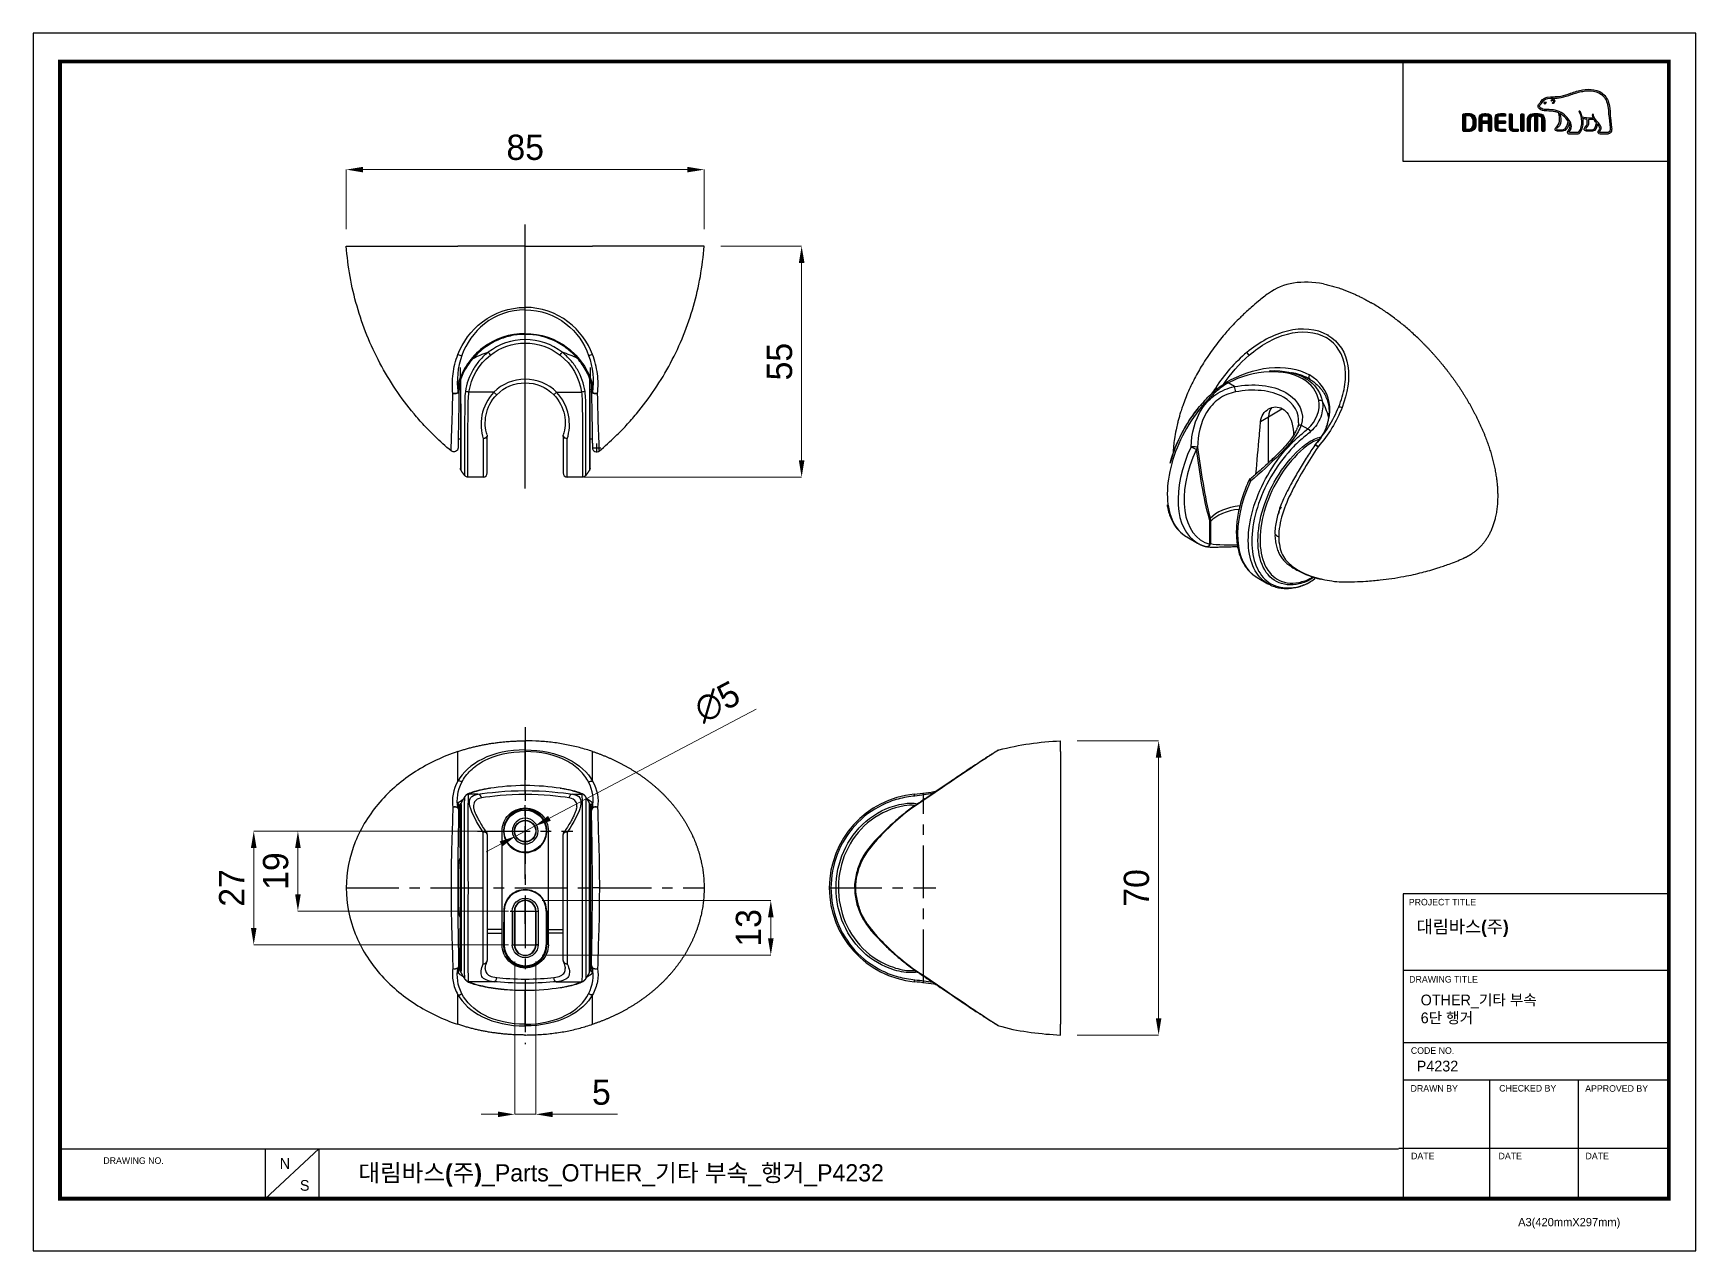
# Model space of a CAD drawing. Extents: x 0 to 395, y 0 to 289.
import ezdxf

# ---------------------------------------------------------------- set-up
doc = ezdxf.new("R2010")
doc.units = 0
doc.header["$LTSCALE"] = 10
doc.header["$MEASUREMENT"] = 0
doc.header["$PDMODE"] = 3
doc.header["$PDSIZE"] = -10
doc.linetypes.add('CENTER', pattern=[2, 1.25, -0.25, 0.25, -0.25])
doc.layers.get('0').update_dxf_attribs({"linetype": 'CONTINUOUS'})
doc.layers.get('DEFPOINTS').update_dxf_attribs({"linetype": 'CONTINUOUS'})
for name, color, linetype in [('1', 7, 'CONTINUOUS'), ('7', 7, 'CONTINUOUS'), ('TOP', 7, 'CONTINUOUS'), ('레이어 1', 7, 'CONTINUOUS')]:
    doc.layers.add(name, color=color, linetype=linetype)
doc.layers.add('60', color=7, linetype='CONTINUOUS', true_color=0xffffff)
doc.styles.add('Daelim Dimension', font='')
doc.styles.get('Daelim Dimension').set_extended_font_data('나눔고딕')
doc.dimstyles.new('DEFAULT', dxfattribs={"dimscale": 2, "dimtxt": 2, "dimasz": 2, "dimexe": 0, "dimexo": 2, "dimgap": 1, "dimtad": 1, "dimdec": 0, "dimzin": 9, "dimdsep": 46, "dimtxsty": 'Daelim Dimension', "dimcen": 0.5, "dimclrd": 5, "dimclre": 5, "dimclrt": 256, "dimadec": 1, "dimazin": 0, "dimtfac": 1, "dimtdec": 0, "dimtix": 1, "dimtmove": 0, "dimatfit": 3, "dimfxl": 1, "dimtolj": 1, "dimtzin": 1, "dimlwd": 9, "dimlwe": 9, "dimarcsym": 0})

msp = doc.modelspace()

# ---------------------------------------------------------------- texts
at = {"color": 5, "ltscale": 40, "style": 'Daelim Dimension'}
for s, height, p in [('PROJECT TITLE', 1.5585, (326.77, 82.08)), ('DRAWING TITLE', 1.5585, (326.87, 63.74)), ('CODE NO.', 1.559, (327.26, 46.8)), ('DRAWN BY', 1.559, (327.2, 37.81)), ('CHECKED BY', 1.559, (348.25, 37.84)), ('APPROVED BY', 1.5585, (368.68, 37.79)), ('DRAWING NO.', 1.5585, (16.65, 20.65)), ('DATE', 1.559, (327.32, 21.75)), ('DATE', 1.559, (348.09, 21.75)), ('DATE', 1.559, (368.75, 21.75)), ('A3(420mmX297mm)', 1.967, (352.75, 5.83))]:
    msp.add_text(s, height=height, dxfattribs=at).set_placement(p)
at = {"attachment_point": 1, "style": 'Daelim Dimension'}
for s, insert, char_height, width in [('{\\fPretendard Variable SemiBold|b0|i0|c129|p2;\\C7;대림바스(주)}', (328.62, 78.56), 3.0552, 49.1036), (' OTHER_기타 부속 \\P 6단 행거', (328.65, 60.88), 2.5505, 42.9223), ('P4232', (328.65, 45.17), 2.551, 42.9223), ('N', (58.56, 22.02), 2.55, 3.5595), ('S', (63.35, 16.82), 2.55, 3.5595)]:
    msp.add_mtext(s, dxfattribs=dict(at, insert=insert, char_height=char_height, width=width))
at = {"color": 2, "insert": (77.25, 20.58), "char_height": 4.099, "width": 181.4463, "attachment_point": 1, "style": 'Daelim Dimension'}
msp.add_mtext('{\\fPretendard Variable SemiBold|b0|i0|c129|p2;대림바스(주)}_Parts_OTHER_기타 부속_행거_P4232', dxfattribs=at)

# ---------------------------------------------------------------- blocks, each defined once
blk = doc.blocks.new('*D0')
at = {"color": 5, "linetype": 'ByBlock', "lineweight": 9, "ltscale": 0.5, "transparency": 16777216}
for p, q in [((248.02, 121.2), (267.34, 121.2)), ((267.34, 117.2), (267.34, 55.28)), ((248.02, 51.28), (267.34, 51.28))]:
    blk.add_line(p, q, dxfattribs=at)
at = {"color": 5, "ltscale": 0.5, "transparency": 16777216}
for points in [[(266.67, 117.2), (268.01, 117.2), (267.34, 121.2)], [(266.67, 55.28), (268.01, 55.28), (267.34, 51.28)]]:
    blk.add_solid(points, dxfattribs=at)
at = {"layer": 'DEFPOINTS', "color": 0, "ltscale": 0.5, "transparency": 16777216}
for p in [(244.02, 121.2), (244.02, 51.28), (267.34, 51.28)]:
    blk.add_point(p, dxfattribs=at)
at = {"color": 7, "ltscale": 0.5, "transparency": 16777216, "insert": (262.1, 86.24), "char_height": 6, "attachment_point": 5, "rotation": 90, "style": 'Daelim Dimension'}
blk.add_mtext('\\A1;70', dxfattribs=at)
blk = doc.blocks.new('*D1')
at = {"color": 5, "linetype": 'ByBlock', "lineweight": 9, "ltscale": 0.5, "transparency": 16777216}
for p, q in [((120.87, 83.24), (175.21, 83.24)), ((175.21, 79.24), (175.21, 74.24)), ((120.87, 70.24), (175.21, 70.24))]:
    blk.add_line(p, q, dxfattribs=at)
at = {"color": 5, "ltscale": 0.5, "transparency": 16777216}
for points in [[(174.55, 79.24), (175.88, 79.24), (175.21, 83.24)], [(174.55, 74.24), (175.88, 74.24), (175.21, 70.24)]]:
    blk.add_solid(points, dxfattribs=at)
at = {"layer": 'DEFPOINTS', "color": 0, "ltscale": 0.5, "transparency": 16777216}
for p in [(116.87, 83.24), (116.87, 70.24), (175.21, 70.24)]:
    blk.add_point(p, dxfattribs=at)
at = {"color": 7, "ltscale": 0.5, "transparency": 16777216, "insert": (169.94, 76.74), "char_height": 6, "attachment_point": 5, "rotation": 90, "style": 'Daelim Dimension'}
blk.add_mtext('\\A1;13', dxfattribs=at)
blk = doc.blocks.new('*D2')
at = {"color": 5, "linetype": 'ByBlock', "lineweight": 9, "ltscale": 0.5, "transparency": 16777216}
for p, q in [((114.37, 68.74), (114.37, 32.43)), ((119.37, 68.74), (119.37, 32.43)), ((110.37, 32.43), (106.37, 32.43)), ((114.37, 32.43), (119.37, 32.43)), ((123.37, 32.43), (138.82, 32.43))]:
    blk.add_line(p, q, dxfattribs=at)
at = {"color": 5, "ltscale": 0.5, "transparency": 16777216}
for points in [[(110.37, 33.09), (110.37, 31.76), (114.37, 32.43)], [(123.37, 33.09), (123.37, 31.76), (119.37, 32.43)]]:
    blk.add_solid(points, dxfattribs=at)
at = {"layer": 'DEFPOINTS', "color": 0, "ltscale": 0.5, "transparency": 16777216}
for p in [(114.37, 72.74), (119.37, 72.74), (114.37, 32.43)]:
    blk.add_point(p, dxfattribs=at)
at = {"color": 7, "ltscale": 0.5, "transparency": 16777216, "insert": (134.97, 37.66), "char_height": 6, "attachment_point": 5, "style": 'Daelim Dimension'}
blk.add_mtext('\\A1;5', dxfattribs=at)
blk = doc.blocks.new('*D3')
at = {"color": 5, "linetype": 'ByBlock', "lineweight": 9, "ltscale": 0.5, "transparency": 16777216}
for p, q in [((171.7, 128.72), (122.62, 102.78)), ((114.66, 98.57), (119.08, 100.91)), ((111.12, 96.7), (107.59, 94.84))]:
    blk.add_line(p, q, dxfattribs=at)
at = {"color": 5, "ltscale": 0.5, "transparency": 16777216}
for points in [[(122.31, 103.37), (122.93, 102.19), (119.08, 100.91)], [(110.81, 97.29), (111.44, 96.11), (114.66, 98.57)]]:
    blk.add_solid(points, dxfattribs=at)
at = {"layer": 'DEFPOINTS', "color": 0, "ltscale": 0.5, "transparency": 16777216}
for p in [(119.08, 100.91), (114.66, 98.57)]:
    blk.add_point(p, dxfattribs=at)
at = {"color": 7, "ltscale": 0.5, "transparency": 16777216, "insert": (162.49, 130.45), "char_height": 6, "attachment_point": 5, "rotation": 27.856, "style": 'Daelim Dimension'}
blk.add_mtext('\\A1;∅5', dxfattribs=at)
blk = doc.blocks.new('*D4')
at = {"color": 5, "linetype": 'ByBlock', "lineweight": 9, "ltscale": 0.5, "transparency": 16777216}
for p, q in [((163.37, 238.78), (182.54, 238.78)), ((182.54, 187.88), (182.54, 234.78)), ((130.87, 183.88), (182.54, 183.88))]:
    blk.add_line(p, q, dxfattribs=at)
at = {"color": 5, "ltscale": 0.5, "transparency": 16777216}
for points in [[(181.87, 234.78), (183.21, 234.78), (182.54, 238.78)], [(181.87, 187.88), (183.21, 187.88), (182.54, 183.88)]]:
    blk.add_solid(points, dxfattribs=at)
at = {"layer": 'DEFPOINTS', "color": 0, "ltscale": 0.5, "transparency": 16777216}
for p in [(159.37, 238.78), (182.54, 238.78), (126.87, 183.88)]:
    blk.add_point(p, dxfattribs=at)
at = {"color": 7, "ltscale": 0.5, "transparency": 16777216, "insert": (177.31, 211.33), "char_height": 6, "attachment_point": 5, "rotation": 90, "style": 'Daelim Dimension'}
blk.add_mtext('\\A1;55', dxfattribs=at)
blk = doc.blocks.new('*D5')
at = {"color": 5, "linetype": 'ByBlock', "lineweight": 9, "ltscale": 0.5, "transparency": 16777216}
for p, q in [((112.87, 99.74), (62.87, 99.74)), ((62.87, 95.74), (62.87, 84.74)), ((112.87, 80.74), (62.87, 80.74))]:
    blk.add_line(p, q, dxfattribs=at)
at = {"color": 5, "ltscale": 0.5, "transparency": 16777216}
for points in [[(62.21, 95.74), (63.54, 95.74), (62.87, 99.74)], [(62.21, 84.74), (63.54, 84.74), (62.87, 80.74)]]:
    blk.add_solid(points, dxfattribs=at)
at = {"layer": 'DEFPOINTS', "color": 0, "ltscale": 0.5, "transparency": 16777216}
for p in [(116.87, 99.74), (62.87, 80.74), (116.87, 80.74)]:
    blk.add_point(p, dxfattribs=at)
at = {"color": 7, "ltscale": 0.5, "transparency": 16777216, "insert": (57.61, 90.24), "char_height": 6, "attachment_point": 5, "rotation": 90, "style": 'Daelim Dimension'}
blk.add_mtext('\\A1;19', dxfattribs=at)
blk = doc.blocks.new('*D6')
at = {"color": 5, "linetype": 'ByBlock', "lineweight": 9, "ltscale": 0.5, "transparency": 16777216}
for p, q in [((112.87, 99.74), (52.38, 99.74)), ((52.38, 95.74), (52.38, 76.74)), ((112.87, 72.74), (52.38, 72.74))]:
    blk.add_line(p, q, dxfattribs=at)
at = {"color": 5, "ltscale": 0.5, "transparency": 16777216}
for points in [[(51.71, 95.74), (53.04, 95.74), (52.38, 99.74)], [(51.71, 76.74), (53.04, 76.74), (52.38, 72.74)]]:
    blk.add_solid(points, dxfattribs=at)
at = {"layer": 'DEFPOINTS', "color": 0, "ltscale": 0.5, "transparency": 16777216}
for p in [(116.87, 99.74), (52.38, 72.74), (116.87, 72.74)]:
    blk.add_point(p, dxfattribs=at)
at = {"color": 7, "ltscale": 0.5, "transparency": 16777216, "insert": (47.14, 86.24), "char_height": 6, "attachment_point": 5, "rotation": 90, "style": 'Daelim Dimension'}
blk.add_mtext('\\A1;27', dxfattribs=at)
blk = doc.blocks.new('*D7')
at = {"color": 5, "linetype": 'ByBlock', "lineweight": 9, "ltscale": 0.5, "transparency": 16777216}
for p, q in [((74.37, 242.78), (74.37, 256.96)), ((78.37, 256.96), (155.37, 256.96)), ((159.37, 242.78), (159.37, 256.96))]:
    blk.add_line(p, q, dxfattribs=at)
at = {"color": 5, "ltscale": 0.5, "transparency": 16777216}
for points in [[(78.37, 257.63), (78.37, 256.3), (74.37, 256.96)], [(155.37, 257.63), (155.37, 256.3), (159.37, 256.96)]]:
    blk.add_solid(points, dxfattribs=at)
at = {"layer": 'DEFPOINTS', "color": 0, "ltscale": 0.5, "transparency": 16777216}
for p in [(159.37, 256.96), (74.37, 238.78), (159.37, 238.78)]:
    blk.add_point(p, dxfattribs=at)
at = {"color": 7, "ltscale": 0.5, "transparency": 16777216, "insert": (116.87, 262.23), "char_height": 6, "attachment_point": 5, "style": 'Daelim Dimension'}
blk.add_mtext('\\A1;85', dxfattribs=at)

# ---------------------------------------------------------------- dimensions: what is measured, and where the dimension line sits
at = {"ltscale": 0.5}
dim = msp.add_linear_dim(base=(159.37, 256.96), p1=(74.37, 238.78), p2=(159.37, 238.78), dimstyle='DEFAULT', override={"dimtxt": 3, "dimclrd": 5, "dimclre": 5, "dimclrt": 7, "dimfxl": 1.25, "dimarcsym": 1}, dxfattribs=at)
dim.commit()
dim.dimension.update_dxf_attribs({"geometry": '*D7', "text_midpoint": (116.87, 262.23)})
for base, p1, p2, override, picture, middle in [((182.54, 238.78), (126.87, 183.88), (159.37, 238.78), {"dimtxt": 3, "dimdec": 0, "dimclrd": 5, "dimclre": 5, "dimclrt": 7, "dimfxl": 1.25, "dimarcsym": 1}, '*D4', (177.31, 211.33)), ((267.34, 51.28), (244.02, 121.2), (244.02, 51.28), {"dimtxt": 3, "dimdec": 0, "dimclrd": 5, "dimclre": 5, "dimclrt": 7, "dimfxl": 1.25, "dimarcsym": 1}, '*D0', (262.1, 86.24)), ((52.38, 72.74), (116.87, 99.74), (116.87, 72.74), {"dimtxt": 3, "dimclrd": 5, "dimclre": 5, "dimclrt": 7, "dimfxl": 1.25, "dimarcsym": 1}, '*D6', (47.14, 86.24)), ((62.87, 80.74), (116.87, 99.74), (116.87, 80.74), {"dimtxt": 3, "dimclrd": 5, "dimclre": 5, "dimclrt": 7, "dimfxl": 1.25, "dimarcsym": 1}, '*D5', (57.61, 90.24)), ((175.21, 70.24), (116.87, 83.24), (116.87, 70.24), {"dimtxt": 3, "dimclrd": 5, "dimclre": 5, "dimclrt": 7, "dimfxl": 1.25, "dimarcsym": 1}, '*D1', (169.94, 76.74))]:
    dim = msp.add_linear_dim(base=base, p1=p1, p2=p2, angle=90, dimstyle='DEFAULT', override=override, dxfattribs=at)
    dim.commit()
    dim.dimension.update_dxf_attribs({"geometry": picture, "text_midpoint": middle})
dim = msp.add_diameter_dim_2p(p1=(114.66, 98.57), p2=(119.08, 100.91), dimstyle='DEFAULT', override={"dimtxt": 3, "dimclrd": 5, "dimclrt": 7, "dimfxl": 1.25, "dimarcsym": 1}, dxfattribs=at)
dim.commit()
dim.dimension.update_dxf_attribs({"geometry": '*D3', "text_midpoint": (165.22, 125.29), "dimtype": 131})
dim = msp.add_linear_dim(base=(114.37, 32.43), p1=(119.37, 72.74), p2=(114.37, 72.74), dimstyle='DEFAULT', override={"dimtxt": 3, "dimclrd": 5, "dimclre": 5, "dimclrt": 7, "dimfxl": 1.25, "dimarcsym": 1}, dxfattribs=at)
dim.commit()
dim.dimension.update_dxf_attribs({"geometry": '*D2', "text_midpoint": (134.97, 32.43), "dimtype": 128})

# ---------------------------------------------------------------- hatches: boundary and pattern name
at = {"layer": '레이어 1'}
h = msp.add_hatch(color=5, dxfattribs=at)
h.dxf.hatch_style = 1
edge = h.paths.add_edge_path(flags=16)
edge.add_spline(control_points=[(374.4, 265.94), (374.23, 265.75), (374.01, 265.75), (374, 265.75), (374, 265.75), (372.27, 265.75), (372.27, 265.75), (372.21, 265.75), (372.16, 265.77), (372.13, 265.8), (372.1, 265.82), (372.09, 265.86), (372.09, 265.91), (372.09, 266.01), (372.16, 266.1), (372.24, 266.19), (372.31, 266.28), (372.37, 266.37), (372.41, 266.48), (372.5, 266.73), (372.5, 267), (372.38, 267.24), (372.18, 267.68), (371.87, 268.02), (371.58, 268.35), (371.58, 268.35), (371.48, 268.46), (371.48, 268.46), (371.1, 268.88), (370.7, 269.32), (370.67, 269.92), (370.67, 270.04), (370.61, 270.11), (370.53, 270.11), (370.53, 270.11), (370.42, 270.05), (370.42, 270.05), (370.39, 270.02), (370.37, 269.97), (370.37, 269.91), (370.37, 269.91), (370.37, 269.89), (370.37, 269.89), (370.39, 269.68), (370.44, 269.46), (370.53, 269.24), (370.53, 269.24), (370.54, 269.22), (370.54, 269.22), (370.54, 269.22), (370.52, 269.22), (370.52, 269.22), (369.4, 269.18), (368.31, 269.39), (367.99, 269.46), (367.8, 270.26), (367.48, 270.79), (367.46, 270.81), (367.44, 270.85), (367.4, 270.88), (367.36, 270.89), (367.36, 270.89), (367.27, 270.88), (367.25, 270.88), (367.25, 270.87), (367.23, 270.84), (367.19, 270.8), (367.19, 270.8), (367.19, 270.76), (367.19, 270.76), (367.19, 270.76), (367.22, 270.65), (367.22, 270.65), (367.24, 270.61), (367.81, 269.61), (367.81, 268.29), (367.81, 267.47), (367.6, 266.7), (367.18, 265.99), (367.07, 265.83), (366.94, 265.75), (366.74, 265.75), (366.74, 265.75), (365.04, 265.75), (365.04, 265.75), (364.98, 265.75), (364.86, 265.79), (364.86, 265.91), (364.86, 265.98), (364.92, 266.09), (365.03, 266.21), (365.74, 267), (365.33, 268.24), (364.65, 269.06), (363.99, 269.84), (362.91, 270.83), (361.53, 271.08), (361.04, 271.16), (360.24, 271.21), (359.59, 271.25), (359.59, 271.25), (358.93, 271.29), (358.93, 271.29), (358.6, 271.31), (358.04, 271.52), (357.87, 271.84), (357.8, 271.98), (357.81, 272.11), (357.9, 272.27), (357.95, 272.36), (358.03, 272.44), (358.13, 272.54), (358.24, 272.65), (358.35, 272.76), (358.43, 272.91), (358.43, 272.91), (358.46, 272.95), (358.46, 272.95), (358.79, 273.59), (359.47, 273.92), (360.48, 273.95), (360.48, 273.95), (361.05, 273.95), (361.05, 273.95), (361.67, 273.95), (362.38, 273.96), (362.97, 274.08), (363.79, 274.26), (364.61, 274.54), (365.33, 274.79), (365.33, 274.79), (365.36, 274.8), (365.36, 274.8), (366.25, 275.1), (367.18, 275.42), (368.13, 275.57), (369.65, 275.83), (371.73, 275.82), (373.04, 274.34), (373.65, 273.66), (374.02, 272.73), (374.15, 271.56), (374.15, 271.56), (374.15, 271.56), (374.14, 271.57), (374.15, 271.54), (374.16, 271.41), (374.22, 270.67), (374.23, 270.31), (374.25, 269.94), (374.34, 269.26), (374.34, 269.26), (374.61, 266.96), (374.61, 266.96), (374.61, 266.96), (374.62, 266.69), (374.62, 266.69), (374.62, 266.36), (374.55, 266.11), (374.4, 265.94)], knot_values=[0, 0, 0, 0, 1, 1, 1, 2, 2, 2, 3, 3, 3, 4, 4, 4, 5, 5, 5, 6, 6, 6, 7, 7, 7, 8, 8, 8, 9, 9, 9, 10, 10, 10, 11, 11, 11, 12, 12, 12, 13, 13, 13, 14, 14, 14, 15, 15, 15, 16, 16, 16, 17, 17, 17, 18, 18, 18, 19, 19, 19, 20, 20, 20, 21, 21, 21, 22, 22, 22, 23, 23, 23, 24, 24, 24, 25, 25, 25, 26, 26, 26, 27, 27, 27, 28, 28, 28, 29, 29, 29, 30, 30, 30, 31, 31, 31, 32, 32, 32, 33, 33, 33, 34, 34, 34, 35, 35, 35, 36, 36, 36, 37, 37, 37, 38, 38, 38, 39, 39, 39, 40, 40, 40, 41, 41, 41, 42, 42, 42, 43, 43, 43, 44, 44, 44, 45, 45, 45, 46, 46, 46, 47, 47, 47, 48, 48, 48, 49, 49, 49, 50, 50, 50, 51, 51, 51, 52, 52, 52, 53, 53, 53, 53], degree=3, periodic=0)
edge = h.paths.add_edge_path(flags=16)
edge.add_spline(control_points=[(370.4, 266.44), (370.4, 266.44), (368.98, 266.44), (368.98, 266.44), (368.88, 266.44), (368.8, 266.52), (368.8, 266.63), (368.8, 266.7), (368.86, 266.8), (368.92, 266.86), (369.21, 267.14), (369.5, 267.52), (369.5, 268.23), (369.5, 268.23), (369.49, 268.56), (369.49, 268.56), (369.49, 268.56), (369.43, 268.88), (369.43, 268.88), (369.43, 268.88), (369.43, 268.9), (369.43, 268.9), (369.43, 268.9), (369.45, 268.9), (369.45, 268.9), (369.72, 268.88), (370.23, 268.85), (370.72, 268.87), (370.84, 268.68), (371.04, 268.42), (371.33, 268.08), (371.32, 267.92), (371.18, 266.44), (370.4, 266.44)], knot_values=[0, 0, 0, 0, 1, 1, 1, 2, 2, 2, 3, 3, 3, 4, 4, 4, 5, 5, 5, 6, 6, 6, 7, 7, 7, 8, 8, 8, 9, 9, 9, 10, 10, 10, 11, 11, 11, 11], degree=3, periodic=0)
edge = h.paths.add_edge_path(flags=16)
edge.add_spline(control_points=[(363.31, 266.44), (363.31, 266.44), (362.07, 266.44), (362.07, 266.44), (361.98, 266.44), (361.88, 266.52), (361.88, 266.63), (361.88, 266.7), (361.93, 266.78), (362.04, 266.87), (362.35, 267.12), (362.83, 267.49), (362.88, 268.54), (362.88, 268.54), (362.89, 268.82), (362.89, 268.82), (362.89, 269.27), (362.79, 269.8), (362.69, 270.28), (362.69, 270.28), (362.67, 270.33), (362.67, 270.33), (362.67, 270.33), (362.71, 270.3), (362.71, 270.3), (362.9, 270.19), (363.91, 269.5), (364.63, 268.49), (364.57, 268.01), (364.3, 266.44), (363.31, 266.44)], knot_values=[0, 0, 0, 0, 1, 1, 1, 2, 2, 2, 3, 3, 3, 4, 4, 4, 5, 5, 5, 6, 6, 6, 7, 7, 7, 8, 8, 8, 9, 9, 9, 10, 10, 10, 10], degree=3, periodic=0)
edge = h.paths.add_edge_path()
edge.add_spline(control_points=[(374.96, 267), (374.96, 267), (374.69, 269.3), (374.69, 269.3), (374.6, 269.99), (374.58, 270.36), (374.57, 270.68), (374.57, 270.68), (374.5, 271.59), (374.5, 271.59), (374.37, 272.84), (373.96, 273.84), (373.31, 274.58), (371.89, 276.17), (369.68, 276.19), (368.07, 275.92), (367.09, 275.76), (366.14, 275.44), (365.23, 275.12), (365.23, 275.12), (365.2, 275.11), (365.2, 275.11), (364.49, 274.87), (363.68, 274.6), (362.89, 274.43), (362.35, 274.31), (361.66, 274.3), (361.06, 274.3), (361.06, 274.3), (360.47, 274.29), (360.47, 274.29), (359.32, 274.27), (358.54, 273.87), (358.15, 273.12), (358.15, 273.12), (358.13, 273.08), (358.13, 273.08), (358.06, 272.97), (357.97, 272.87), (357.88, 272.78), (357.78, 272.69), (357.68, 272.58), (357.59, 272.44), (357.51, 272.3), (357.47, 272.16), (357.47, 272.02), (357.47, 271.9), (357.5, 271.79), (357.56, 271.68), (357.8, 271.22), (358.5, 270.97), (358.91, 270.94), (358.91, 270.94), (359.52, 270.9), (359.54, 270.9), (360.15, 270.87), (360.98, 270.82), (361.47, 270.73), (361.76, 270.68), (362.08, 270.58), (362.38, 270.44), (362.4, 270.36), (362.56, 269.67), (362.56, 268.82), (362.56, 268.82), (362.55, 268.55), (362.55, 268.55), (362.5, 267.66), (362.11, 267.35), (361.83, 267.12), (361.8, 267.1), (361.54, 266.89), (361.53, 266.63), (361.51, 266.49), (361.55, 266.36), (361.64, 266.26), (361.74, 266.16), (361.88, 266.11), (362.07, 266.11), (362.07, 266.11), (363.31, 266.11), (363.31, 266.11), (364.24, 266.11), (364.7, 267.11), (364.84, 268.04), (364.84, 268.04), (364.84, 268.18), (364.84, 268.18), (364.84, 268.18), (364.88, 268.11), (364.88, 268.11), (365, 267.85), (365.07, 267.53), (365.07, 267.29), (365.07, 266.96), (364.96, 266.66), (364.77, 266.45), (364.72, 266.4), (364.47, 266.14), (364.47, 265.88), (364.47, 265.88), (364.47, 265.84), (364.47, 265.84), (364.51, 265.54), (364.75, 265.4), (364.98, 265.4), (364.98, 265.4), (366.74, 265.4), (366.74, 265.4), (367.06, 265.4), (367.31, 265.54), (367.48, 265.81), (367.93, 266.56), (368.15, 267.37), (368.15, 268.22), (368.15, 268.48), (368.13, 268.76), (368.08, 269.06), (368.08, 269.06), (368.07, 269.08), (368.07, 269.08), (368.07, 269.08), (368.1, 269.08), (368.1, 269.08), (368.31, 269.04), (368.65, 268.98), (369.07, 268.93), (369.07, 268.93), (369.09, 268.93), (369.09, 268.93), (369.09, 268.93), (369.14, 268.61), (369.14, 268.61), (369.14, 268.61), (369.15, 268.53), (369.15, 268.53), (369.15, 268.53), (369.17, 268.24), (369.17, 268.24), (369.17, 267.56), (368.86, 267.26), (368.69, 267.1), (368.69, 267.1), (368.46, 266.86), (368.43, 266.65), (368.43, 266.65), (368.42, 266.58), (368.42, 266.58), (368.42, 266.52), (368.44, 266.39), (368.56, 266.27), (368.66, 266.16), (368.82, 266.11), (369.02, 266.11), (369.02, 266.11), (370.4, 266.11), (370.4, 266.11), (371.23, 266.11), (371.48, 267.17), (371.58, 267.76), (371.58, 267.76), (371.59, 267.82), (371.59, 267.82), (371.59, 267.82), (371.62, 267.78), (371.62, 267.78), (371.81, 267.53), (371.98, 267.26), (372.06, 267.09), (372.11, 267), (372.13, 266.9), (372.13, 266.81), (372.13, 266.81), (372.1, 266.61), (372.1, 266.61), (372.07, 266.5), (371.99, 266.4), (371.92, 266.3), (371.81, 266.17), (371.71, 266.02), (371.71, 265.85), (371.71, 265.85), (371.72, 265.76), (371.72, 265.76), (371.77, 265.53), (371.95, 265.4), (372.24, 265.4), (372.24, 265.4), (374, 265.4), (374, 265.4), (374.04, 265.4), (374.39, 265.41), (374.66, 265.7), (374.87, 265.93), (374.98, 266.26), (374.98, 266.68), (374.98, 266.68), (374.96, 267), (374.96, 267)], knot_values=[0, 0, 0, 0, 1, 1, 1, 2, 2, 2, 3, 3, 3, 4, 4, 4, 5, 5, 5, 6, 6, 6, 7, 7, 7, 8, 8, 8, 9, 9, 9, 10, 10, 10, 11, 11, 11, 12, 12, 12, 13, 13, 13, 14, 14, 14, 15, 15, 15, 16, 16, 16, 17, 17, 17, 18, 18, 18, 19, 19, 19, 20, 20, 20, 21, 21, 21, 22, 22, 22, 23, 23, 23, 24, 24, 24, 25, 25, 25, 26, 26, 26, 27, 27, 27, 28, 28, 28, 29, 29, 29, 30, 30, 30, 31, 31, 31, 32, 32, 32, 33, 33, 33, 34, 34, 34, 35, 35, 35, 36, 36, 36, 37, 37, 37, 38, 38, 38, 39, 39, 39, 40, 40, 40, 41, 41, 41, 42, 42, 42, 43, 43, 43, 44, 44, 44, 45, 45, 45, 46, 46, 46, 47, 47, 47, 48, 48, 48, 49, 49, 49, 50, 50, 50, 51, 51, 51, 52, 52, 52, 53, 53, 53, 54, 54, 54, 55, 55, 55, 56, 56, 56, 57, 57, 57, 58, 58, 58, 59, 59, 59, 60, 60, 60, 61, 61, 61, 62, 62, 62, 63, 63, 63, 64, 64, 64, 65, 65, 65, 66, 66, 66, 66], degree=3, periodic=0)
edge = h.paths.add_edge_path(flags=0)
edge.add_spline(control_points=[(358.88, 272.95), (358.88, 272.95), (359.14, 273.07), (359.46, 272.95), (359.46, 272.95), (359.5, 272.93), (359.44, 272.86), (359.29, 272.65), (359.14, 272.6), (359.14, 272.6), (359.14, 272.6), (359.03, 272.56), (358.96, 272.64), (358.84, 272.79), (358.83, 272.87), (358.83, 272.87), (358.83, 272.87), (358.82, 272.94), (358.88, 272.95)], knot_values=[0, 0, 0, 0, 1, 1, 1, 2, 2, 2, 3, 3, 3, 4, 4, 4, 5, 5, 5, 6, 6, 6, 6], degree=3, periodic=0)
edge = h.paths.add_edge_path(flags=0)
edge.add_spline(control_points=[(360.57, 273.42), (360.54, 273.38), (360.53, 273.31), (360.57, 273.28), (360.61, 273.24), (360.68, 273.25), (360.72, 273.29), (360.74, 273.31), (360.95, 273.56), (361.13, 273.43), (361.2, 273.39), (361.23, 273.32), (361.22, 273.23), (361.2, 273.09), (361.08, 272.93), (361, 272.88), (360.95, 272.85), (360.92, 272.79), (360.94, 272.74), (360.96, 272.69), (361.03, 272.67), (361.08, 272.7), (361.23, 272.77), (361.42, 273.01), (361.45, 273.24), (361.46, 273.4), (361.39, 273.52), (361.27, 273.61), (361, 273.8), (360.69, 273.55), (360.57, 273.42)], knot_values=[0, 0, 0, 0, 1, 1, 1, 2, 2, 2, 3, 3, 3, 4, 4, 4, 5, 5, 5, 6, 6, 6, 7, 7, 7, 8, 8, 8, 9, 9, 9, 10, 10, 10, 10], degree=3, periodic=0)
edge = h.paths.add_edge_path(flags=0)
edge.add_spline(control_points=[(360.54, 273.24), (360.54, 273.24), (360.54, 273.24), (360.54, 273.24), (360.54, 273.24), (360.54, 273.24), (360.54, 273.24)], knot_values=[0, 0, 0, 0, 1, 1, 1, 2, 2, 2, 2], degree=3, periodic=0)
h = msp.add_hatch(color=5, dxfattribs=at)
h.dxf.hatch_style = 2
edge = h.paths.add_edge_path()
edge.add_spline(control_points=[(358.88, 272.95), (358.88, 272.95), (359.14, 273.07), (359.46, 272.95), (359.46, 272.95), (359.5, 272.93), (359.44, 272.86), (359.29, 272.65), (359.14, 272.6), (359.14, 272.6), (359.14, 272.6), (359.03, 272.56), (358.96, 272.64), (358.84, 272.79), (358.83, 272.87), (358.83, 272.87), (358.83, 272.87), (358.82, 272.94), (358.88, 272.95)], knot_values=[0, 0, 0, 0, 1, 1, 1, 2, 2, 2, 3, 3, 3, 4, 4, 4, 5, 5, 5, 6, 6, 6, 6], degree=3, periodic=0)
h = msp.add_hatch(color=5, dxfattribs=at)
h.dxf.hatch_style = 2
edge = h.paths.add_edge_path()
edge.add_spline(control_points=[(360.57, 273.42), (360.54, 273.38), (360.53, 273.31), (360.57, 273.28), (360.61, 273.24), (360.68, 273.25), (360.72, 273.29), (360.74, 273.31), (360.95, 273.56), (361.13, 273.43), (361.2, 273.39), (361.23, 273.32), (361.22, 273.23), (361.2, 273.09), (361.08, 272.93), (361, 272.88), (360.95, 272.85), (360.92, 272.79), (360.94, 272.74), (360.96, 272.69), (361.03, 272.67), (361.08, 272.7), (361.23, 272.77), (361.42, 273.01), (361.45, 273.24), (361.46, 273.4), (361.39, 273.52), (361.27, 273.61), (361, 273.8), (360.69, 273.55), (360.57, 273.42)], knot_values=[0, 0, 0, 0, 1, 1, 1, 2, 2, 2, 3, 3, 3, 4, 4, 4, 5, 5, 5, 6, 6, 6, 7, 7, 7, 8, 8, 8, 9, 9, 9, 10, 10, 10, 10], degree=3, periodic=0)
h = msp.add_hatch(color=5, dxfattribs=at)
h.dxf.hatch_style = 2
edge = h.paths.add_edge_path()
edge.add_spline(control_points=[(342.05, 267.78), (342.05, 266.98), (341.68, 266.59), (340.93, 266.59), (340.93, 266.59), (340.41, 266.6), (340.28, 266.6), (340.28, 266.6), (340.28, 269.69), (340.28, 269.69), (340.54, 269.71), (340.93, 269.72), (340.93, 269.72), (341.71, 269.72), (342.05, 269.35), (342.05, 268.52), (342.05, 268.52), (342.05, 267.78), (342.05, 267.78)], knot_values=[0, 0, 0, 0, 1, 1, 1, 2, 2, 2, 3, 3, 3, 4, 4, 4, 5, 5, 5, 6, 6, 6, 6], degree=3, periodic=0)
edge = h.paths.add_edge_path()
edge.add_spline(control_points=[(340.93, 270.3), (340.51, 270.3), (339.96, 270.27), (339.79, 270.24), (339.67, 270.22), (339.6, 270.14), (339.6, 270.03), (339.6, 270.03), (339.6, 266.28), (339.6, 266.28), (339.6, 266.16), (339.68, 266.08), (339.79, 266.06), (339.96, 266.03), (340.5, 266.01), (340.93, 266.01), (342.1, 266.01), (342.72, 266.62), (342.72, 267.78), (342.72, 267.78), (342.72, 268.52), (342.72, 268.52), (342.72, 269.68), (342.1, 270.3), (340.93, 270.3)], knot_values=[0, 0, 0, 0, 1, 1, 1, 2, 2, 2, 3, 3, 3, 4, 4, 4, 5, 5, 5, 6, 6, 6, 7, 7, 7, 8, 8, 8, 8], degree=3, periodic=0)
h = msp.add_hatch(color=5, dxfattribs=at)
h.dxf.hatch_style = 2
edge = h.paths.add_edge_path()
edge.add_spline(control_points=[(345.74, 268.53), (345.74, 268.53), (344.16, 268.53), (344.16, 268.53), (344.16, 268.58), (344.16, 269.09), (344.16, 269.09), (344.16, 269.62), (344.32, 269.7), (344.79, 269.7), (344.79, 269.7), (345.11, 269.7), (345.11, 269.7), (345.58, 269.7), (345.74, 269.62), (345.74, 269.09), (345.74, 269.09), (345.74, 268.58), (345.74, 268.53)], knot_values=[0, 0, 0, 0, 1, 1, 1, 2, 2, 2, 3, 3, 3, 4, 4, 4, 5, 5, 5, 6, 6, 6, 6], degree=3, periodic=0)
edge = h.paths.add_edge_path()
edge.add_spline(control_points=[(345.11, 270.3), (345.11, 270.3), (344.79, 270.3), (344.79, 270.3), (343.89, 270.3), (343.49, 269.92), (343.49, 269.09), (343.49, 269.09), (343.49, 266.23), (343.49, 266.23), (343.49, 266.13), (343.57, 266.05), (343.67, 266.05), (343.67, 266.05), (343.98, 266.05), (343.98, 266.05), (344.09, 266.05), (344.16, 266.14), (344.16, 266.23), (344.16, 266.23), (344.16, 267.87), (344.16, 267.94), (344.16, 267.94), (345.74, 267.94), (345.74, 267.94), (345.74, 267.87), (345.74, 266.23), (345.74, 266.23), (345.74, 266.13), (345.82, 266.05), (345.92, 266.05), (345.92, 266.05), (346.23, 266.05), (346.23, 266.05), (346.34, 266.05), (346.41, 266.14), (346.41, 266.23), (346.41, 266.23), (346.41, 269.09), (346.41, 269.09), (346.41, 269.92), (346.01, 270.3), (345.11, 270.3)], knot_values=[0, 0, 0, 0, 1, 1, 1, 2, 2, 2, 3, 3, 3, 4, 4, 4, 5, 5, 5, 6, 6, 6, 7, 7, 7, 8, 8, 8, 9, 9, 9, 10, 10, 10, 11, 11, 11, 12, 12, 12, 13, 13, 13, 14, 14, 14, 14], degree=3, periodic=0)
h = msp.add_hatch(color=5, dxfattribs=at)
h.dxf.hatch_style = 2
edge = h.paths.add_edge_path()
edge.add_spline(control_points=[(347.26, 269.2), (347.26, 269.2), (347.26, 267.1), (347.26, 267.1), (347.26, 266.37), (347.68, 266.01), (348.54, 266.01), (348.92, 266.01), (349.44, 266.02), (349.65, 266.04), (349.65, 266.04), (349.75, 266.05), (349.75, 266.05), (349.75, 266.05), (349.78, 266.05), (349.78, 266.05), (349.78, 266.05), (349.78, 266.61), (349.78, 266.61), (349.78, 266.61), (348.55, 266.61), (348.55, 266.61), (347.93, 266.61), (347.93, 266.79), (347.93, 267.1), (347.93, 267.1), (347.93, 267.88), (347.93, 267.94), (347.99, 267.94), (349.59, 267.94), (349.59, 267.94), (349.69, 267.94), (349.78, 268.02), (349.78, 268.13), (349.78, 268.13), (349.78, 268.34), (349.78, 268.34), (349.78, 268.44), (349.69, 268.52), (349.59, 268.52), (349.59, 268.52), (347.99, 268.52), (347.93, 268.52), (347.93, 268.58), (347.93, 269.2), (347.93, 269.2), (347.93, 269.52), (347.93, 269.69), (348.55, 269.69), (348.55, 269.69), (349.78, 269.69), (349.78, 269.69), (349.78, 269.69), (349.78, 270.25), (349.78, 270.25), (349.78, 270.25), (349.65, 270.26), (349.65, 270.26), (349.41, 270.28), (348.85, 270.3), (348.54, 270.3), (347.68, 270.3), (347.26, 269.94), (347.26, 269.2)], knot_values=[0, 0, 0, 0, 1, 1, 1, 2, 2, 2, 3, 3, 3, 4, 4, 4, 5, 5, 5, 6, 6, 6, 7, 7, 7, 8, 8, 8, 9, 9, 9, 10, 10, 10, 11, 11, 11, 12, 12, 12, 13, 13, 13, 14, 14, 14, 15, 15, 15, 16, 16, 16, 17, 17, 17, 18, 18, 18, 19, 19, 19, 20, 20, 20, 21, 21, 21, 21], degree=3, periodic=0)
h = msp.add_hatch(color=5, dxfattribs=at)
h.dxf.hatch_style = 2
edge = h.paths.add_edge_path()
edge.add_spline(control_points=[(350.85, 270.26), (350.75, 270.26), (350.66, 270.17), (350.66, 270.07), (350.66, 270.07), (350.66, 267.1), (350.66, 267.1), (350.66, 266.13), (351.32, 266.01), (351.9, 266.01), (352.32, 266.01), (352.43, 266.03), (352.55, 266.05), (352.55, 266.05), (352.63, 266.06), (352.63, 266.06), (352.63, 266.06), (352.72, 266.07), (352.72, 266.07), (352.72, 266.07), (352.75, 266.07), (352.75, 266.07), (352.75, 266.07), (352.75, 266.61), (352.75, 266.61), (352.75, 266.61), (351.91, 266.61), (351.91, 266.61), (351.33, 266.61), (351.33, 266.83), (351.33, 267.04), (351.33, 267.04), (351.33, 270.07), (351.33, 270.07), (351.33, 270.17), (351.25, 270.26), (351.14, 270.26), (351.14, 270.26), (350.85, 270.26), (350.85, 270.26)], knot_values=[0, 0, 0, 0, 1, 1, 1, 2, 2, 2, 3, 3, 3, 4, 4, 4, 5, 5, 5, 6, 6, 6, 7, 7, 7, 8, 8, 8, 9, 9, 9, 10, 10, 10, 11, 11, 11, 12, 12, 12, 13, 13, 13, 13], degree=3, periodic=0)
h = msp.add_hatch(color=5, dxfattribs=at)
h.dxf.hatch_style = 2
edge = h.paths.add_edge_path()
edge.add_spline(control_points=[(353.58, 270.26), (353.47, 270.26), (353.4, 270.17), (353.4, 270.08), (353.4, 270.08), (353.4, 266.23), (353.4, 266.23), (353.4, 266.13), (353.48, 266.05), (353.58, 266.05), (353.58, 266.05), (353.89, 266.05), (353.89, 266.05), (354, 266.05), (354.07, 266.14), (354.07, 266.23), (354.07, 266.23), (354.07, 270.08), (354.07, 270.08), (354.07, 270.18), (353.99, 270.26), (353.89, 270.26), (353.89, 270.26), (353.58, 270.26), (353.58, 270.26)], knot_values=[0, 0, 0, 0, 1, 1, 1, 2, 2, 2, 3, 3, 3, 4, 4, 4, 5, 5, 5, 6, 6, 6, 7, 7, 7, 8, 8, 8, 8], degree=3, periodic=0)
h = msp.add_hatch(color=5, dxfattribs=at)
h.dxf.hatch_style = 2
edge = h.paths.add_edge_path()
edge.add_spline(control_points=[(354.97, 268.6), (354.97, 268.6), (354.97, 266.23), (354.97, 266.23), (354.97, 266.13), (355.05, 266.05), (355.15, 266.05), (355.15, 266.05), (355.47, 266.05), (355.47, 266.05), (355.58, 266.05), (355.64, 266.14), (355.64, 266.23), (355.64, 266.23), (355.64, 268.54), (355.64, 268.54), (355.64, 269.56), (355.82, 269.66), (356.68, 269.66), (356.68, 269.6), (356.68, 266.23), (356.68, 266.23), (356.68, 266.13), (356.75, 266.05), (356.86, 266.05), (356.86, 266.05), (357.17, 266.05), (357.17, 266.05), (357.28, 266.05), (357.34, 266.14), (357.34, 266.23), (357.34, 266.23), (357.34, 269.59), (357.34, 269.65), (357.75, 269.65), (358.03, 269.62), (358.18, 269.46), (358.34, 269.3), (358.38, 269), (358.38, 268.54), (358.38, 268.54), (358.38, 266.23), (358.38, 266.23), (358.38, 266.13), (358.46, 266.05), (358.56, 266.05), (358.56, 266.05), (358.87, 266.05), (358.87, 266.05), (358.98, 266.05), (359.05, 266.14), (359.05, 266.23), (359.05, 266.23), (359.05, 268.6), (359.05, 268.6), (359.05, 270.03), (358.54, 270.28), (357.01, 270.28), (355.48, 270.28), (354.97, 270.03), (354.97, 268.6)], knot_values=[0, 0, 0, 0, 1, 1, 1, 2, 2, 2, 3, 3, 3, 4, 4, 4, 5, 5, 5, 6, 6, 6, 7, 7, 7, 8, 8, 8, 9, 9, 9, 10, 10, 10, 11, 11, 11, 12, 12, 12, 13, 13, 13, 14, 14, 14, 15, 15, 15, 16, 16, 16, 17, 17, 17, 18, 18, 18, 19, 19, 19, 20, 20, 20, 20], degree=3, periodic=0)

# ---------------------------------------------------------------- linework, layer by layer
at = {"color": 5, "ltscale": 0.5}
for p, q in [((325.43, 258.89), (325.43, 282.66)), ((325.43, 84.83), (325.43, 12.01))]:
    msp.add_line(p, q, dxfattribs=at)
at = {"color": 5}
for p, q in [((363.25, 266.11), (363.25, 266.11)), ((6.35, 24.25), (324.36, 24.25))]:
    msp.add_line(p, q, dxfattribs=at)
at = {"color": 5, "ltscale": 40}
for p, q in [((388.55, 258.89), (325.43, 258.89)), ((388.55, 84.83), (325.43, 84.83)), ((388.55, 66.58), (325.43, 66.58)), ((388.55, 66.58), (325.43, 66.58)), ((388.55, 49.42), (325.43, 49.42)), ((388.55, 49.42), (325.43, 49.42)), ((388.55, 40.57), (325.43, 40.57)), ((388.55, 40.57), (325.43, 40.57)), ((345.93, 40.57), (345.93, 12.39)), ((366.97, 40.57), (366.97, 12.39)), ((55.1, 24.25), (55.1, 12.35)), ((55.1, 24.25), (55.1, 12.35)), ((67.83, 24.25), (55.1, 12.35)), ((67.83, 24.25), (55.1, 12.35)), ((67.83, 24.25), (67.83, 12.35)), ((67.83, 24.25), (67.83, 12.35)), ((388.55, 24.29), (324.43, 24.29)), ((388.55, 24.29), (325.92, 24.29)), ((388.55, 12.39), (334.46, 12.39))]:
    msp.add_line(p, q, dxfattribs=at)
at = {"ltscale": 0.5}
msp.add_lwpolyline([(0, 0), (394.94, 0), (394.94, 289.38), (0, 289.38)], close=True, dxfattribs=at)
at = {"color": 5, "linetype": 'ByBlock', "lineweight": 200, "const_width": 0.91}
msp.add_lwpolyline([(6.35, 12.39), (388.55, 12.39), (388.55, 282.66), (6.35, 282.66)], close=True, dxfattribs=at)
at = {"layer": '1'}
msp.add_line((116.87, 181.14), (116.87, 243.9), dxfattribs=at)
at = {"layer": '1', "color": 4}
for p, q in [((132.84, 190.86, 0), (134.84, 190.86, 0)), ((133.84, 191.86, 0), (133.84, 189.86, 0)), ((116.87, 77.68), (116.87, 83.8))]:
    msp.add_line(p, q, dxfattribs=at)
at = {"layer": '1', "color": 1, "linetype": 'CENTER'}
for p, q in [((116.87, 124.45), (116.87, 49.14)), ((211.51, 63.84), (211.51, 108.64)), ((74.37, 86.24), (159.37, 86.24)), ((189.11, 86.24), (214.4, 86.24)), ((113.81, 80.74), (119.93, 80.74)), ((113.81, 72.74), (119.93, 72.74))]:
    msp.add_line(p, q, dxfattribs=at)
at = {"layer": '60', "color": 7, "linetype": 'Continuous'}
for p, q in [((132.27, 186.03), (132.27, 207.51)), ((100.93, 204.68), (101.47, 204.68)), ((132.27, 204.68), (132.81, 204.68)), ((293.45, 187.29), (293.45, 198.2)), ((107.87, 184.88), (107.87, 193.58)), ((125.87, 193.58), (125.87, 184.88)), ((101.47, 192.88), (100.94, 192.88)), ((132.8, 192.88), (132.27, 192.88)), ((106.87, 183.88), (103.28, 183.88)), ((130.47, 183.88), (126.87, 183.88)), ((274.02, 169.67), (276.59, 168.19)), ((290.73, 160.02), (293.3, 158.54)), ((116.87, 118.65), (116.87, 119.05)), ((107.87, 98.93), (107.87, 69.02)), ((125.87, 69.02), (125.87, 98.93)), ((101.47, 92.14), (101.03, 92.14)), ((101.04, 92.23), (101.4, 93.3)), ((132.72, 92.14), (132.27, 92.14)), ((132.7, 92.23), (132.35, 93.3)), ((195.08, 86.24), (195.32, 86.24)), ((101.03, 80.34), (101.47, 80.34)), ((101.04, 80.25), (101.4, 79.19)), ((111.87, 80.74), (111.87, 72.74)), ((114.37, 80.74), (114.37, 72.74)), ((119.37, 80.74), (119.37, 72.74)), ((121.87, 80.74), (121.87, 72.74)), ((132.27, 80.34), (132.72, 80.34)), ((132.7, 80.25), (132.35, 79.19)), ((111.37, 72.74), (111.37, 75.46)), ((122.37, 72.74), (122.37, 75.46)), ((208.95, 66.99), (208.95, 66.99)), ((116.87, 53.43), (116.87, 53.83))]:
    msp.add_line(p, q, dxfattribs=at)
at = {"layer": '60', "color": 93, "linetype": 'Continuous'}
for p, q in [((285.35, 205.38), (283.84, 206.26)), ((109.41, 204.07), (103.51, 204.07)), ((124.34, 204.07), (130.24, 204.07)), ((291.56, 197.11), (293.45, 198.2)), ((293.45, 198.2), (296.65, 200.12)), ((301.23, 196.21), (302.75, 195.34)), ((106.87, 192.99), (106.87, 183.88)), ((126.87, 183.88), (126.87, 192.99)), ((279.52, 167.93), (279.52, 173.19)), ((279.7, 173.34), (279.7, 168.07)), ((105.64, 108.53), (103.51, 108.53)), ((128.1, 108.53), (130.24, 108.53)), ((106.87, 68.21), (106.87, 99.52)), ((126.87, 99.52), (126.87, 68.21)), ((99.27, 86.24), (100.91, 86.24)), ((134.48, 86.24), (132.84, 86.24)), ((111.76, 80.74), (111.87, 80.74)), ((113.31, 80.74), (114.31, 80.74)), ((113.81, 80.74), (113.81, 72.74)), ((114.31, 80.74), (114.37, 80.74)), ((114.31, 72.74), (114.31, 80.74)), ((119.43, 80.74), (119.37, 80.74)), ((119.43, 72.74), (119.43, 80.74)), ((119.93, 80.74), (119.93, 72.74)), ((121.98, 80.74), (121.87, 80.74)), ((111.37, 76.39), (107.87, 76.39)), ((107.87, 75.46), (111.37, 75.46)), ((122.37, 76.39), (125.87, 76.39)), ((125.87, 75.46), (122.37, 75.46)), ((111.72, 72.74), (111.87, 72.74)), ((113.81, 72.74), (114.31, 72.74)), ((114.31, 72.74), (114.37, 72.74)), ((119.43, 72.74), (119.37, 72.74)), ((119.93, 72.74), (119.43, 72.74)), ((122.03, 72.74), (121.87, 72.74)), ((109.41, 63.95), (103.51, 63.95)), ((124.34, 63.95), (130.24, 63.95))]:
    msp.add_line(p, q, dxfattribs=at)
at = {"layer": '60', "color": 7, "linetype": 'Continuous'}
for radius in [5, 2.5]:
    msp.add_circle((116.87, 99.74), radius, dxfattribs=at)
at = {"layer": '60', "color": 93, "linetype": 'Continuous', "extrusion": (0, 0, -1)}
msp.add_circle((-116.87, 99.74), 3.06, dxfattribs=at)
at = {"layer": '60', "color": 93, "linetype": 'Continuous'}
msp.add_circle((116.87, 99.74), 2.56, dxfattribs=at)
at = {"layer": '60', "color": 7, "linetype": 'Continuous', "extrusion": (0, 0, -1)}
for centre, start, end in [((-106.87, 193.58), 162.2472, 180), ((-126.87, 193.58), 0, 17.7528), ((-99.91, 190.86, 0), 181, 309.9604)]:
    msp.add_arc(centre, 1, start, end, dxfattribs=at)
at = {"layer": '60', "color": 7, "linetype": 'Continuous'}
for centre, radius, start, end in [((133.84, 190.86, 0), 1, 181, 309.9604), ((305.27, 190.89), 1, 139.2727, 145.7289), ((106.87, 184.88), 1, 270, 0), ((126.87, 184.88), 1, 180, 270), ((289.75, 182.75), 1, 129.7439, 155.0071), ((278.81, 168.34), 1, 254.6655, 262.5107), ((106.87, 98.93), 1, 0, 34.4787), ((126.87, 98.93), 1, 145.5213, 180), ((116.87, 80.74), 5, 0, 180), ((116.87, 80.74), 2.5, 0, 180), ((116.87, 72.74), 5, 180, 0), ((116.87, 72.74), 2.5, 180, 0), ((106.87, 69.02), 1, 336.5332, 0), ((126.87, 69.02), 1, 180, 203.4668)]:
    msp.add_arc(centre, radius, start, end, dxfattribs=at)
at = {"layer": '60', "color": 7, "linetype": 'Continuous', "extrusion": (0, -0.007631, -0.999971)}
for centre, start, end in [((-102.47, 186.02, -1.82), 330.6019, 0.1416), ((-131.27, 186.02, -1.82), 179.8581, 209.5535)]:
    msp.add_arc(centre, 1, start, end, dxfattribs=at)
at = {"layer": '60', "color": 7, "linetype": 'Continuous', "extrusion": (0, 0.000306108, -1)}
for centre, start, end in [((-102.47, 105.9, 0.03), 359.9999, 27.0816), ((-131.27, 105.9, 0.03), 152.9234, 180)]:
    msp.add_arc(centre, 1, start, end, dxfattribs=at)
at = {"layer": '60', "color": 93, "linetype": 'Continuous', "extrusion": (0, 0, -1)}
for centre, start, end in [((-116.87, 80.74), 0, 180), ((-116.87, 72.74), 180, 0)]:
    msp.add_arc(centre, 3.06, start, end, dxfattribs=at)
at = {"layer": '60', "color": 93, "linetype": 'Continuous'}
for centre, start, end in [((116.87, 80.74), 0, 180), ((116.87, 72.74), 180, 0)]:
    msp.add_arc(centre, 2.56, start, end, dxfattribs=at)
at = {"layer": '60', "color": 7, "linetype": 'Continuous', "extrusion": (-8.32667e-17, 0.333333, 0.942809)}
msp.add_ellipse((307.72, 216.92), major_axis=(-0.577, -0.77, 0.272), ratio=0.577345, start_param=4.087236, end_param=4.269611, dxfattribs=at)
at = {"layer": '60', "color": 93, "linetype": 'Continuous'}
for centre, major_axis, ratio, start_param, end_param in [((283.91, 205.48), (-0.469, 0.883), 0.429219, -0.774413, 0.005933), ((285.42, 204.61), (-0.19, 0.982), 0.122745, 4.16915, 5.593341), ((281.61, 204.55), (-0.846, 0.534), 0.220215, -1.120348, -0.487062), ((281.61, 204.55), (-0.813, 0.582), 0.112547, -1.086609, -0.477389), ((301.3, 195.44), (-0.949, 0.315), 0.747547, -1.25617, 0.019281), ((302.82, 194.57), (-0.672, 0.74), 0.594943, 4.36565, 5.379189), ((287.79, 187.59), (11.2, 19.4), 0.57735, 1.721398, 3.130783), ((288.5, 187.18), (10.7, 18.53), 0.57735, 1.721398, 3.291552), ((275.61, 190.91), (-1, 0.025), 0.172177, 3.301204, 5.32266), ((275.61, 190.91), (-0.906, 0.423), 0.122502, 0.94994, 2.520737), ((275.61, 190.91), (0.99, 0.141), 0.657453, -0.872953, -0.209305), ((305.27, 190.89), (-0.826, 0.563), 0.128747, -1.422913, 0.008831), ((305.27, 190.89), (-0.751, 0.66), 0.109803, -1.408262, -0.055402), ((301.93, 179.42), (11.2, 19.4), 0.57735, 1.721398, 3.141578), ((289.75, 182.75), (-0.906, 0.423), 0.122502, 0.000321, 0.94994), ((289.75, 182.75), (-0.639, 0.769), 0.386585, 0.013742, 1.066069), ((278.72, 174.23), (0.958, 0.286), 0.716821, -0.975587, -0.641882), ((288.14, 171.58), (9.54, 0), 0.57735, 1.728798, 2.677264), ((288.14, 170.82), (-9.5, 0), 0.57735, -1.39033, -0.475554), ((278.81, 173.6), (1, 0), 0.57735, -0.785398, -0.475554), ((278.81, 168.34), (0.264, 0.964), 0.807333, 3.141702, 4.504171), ((278.81, 168.34), (0.13, 0.991), 0.925856, 3.159807, 4.565668), ((278.81, 168.34), (1, 0), 0.57735, -0.785398, -0.475554), ((302.82, 159.79), (-0.539, 0.842), 0.707728, 3.086736, 3.332987), ((305.27, 160.81), (0.262, 0.965), 0.815553, 3.142215, 3.40292), ((305.27, 160.81), (0.216, 0.976), 0.740623, 3.141577, 3.365982), ((103.51, 107.54), (-0.563, 0.826), 0.984798, 5.677654, 6.32475), ((105.64, 107.54), (-0.152, 0.988), 0.836841, 4.677393, 6.101584), ((128.1, 107.54), (0.152, 0.988), 0.836841, 0.181601, 1.605792), ((130.24, 107.54), (-0.563, -0.826), 0.984798, 3.102134, 3.747124), ((209.39, 107.54), (-0.099, 0.995), 0.143521, 5.269646, 6.283185), ((100.14, 104.66), (0.985, 0.172), 0.83211, 0.546981, 1.899841), ((100.14, 104.66), (1, -0.024), 0.803758, 0.029338, 2.061127), ((100.14, 104.66), (0.999, -0.036), 0.901555, 0.040348, 0.729776), ((133.6, 104.66), (-1, -0.024), 0.803758, 4.222058, 6.253847), ((133.6, 104.66), (-0.999, -0.036), 0.901555, 5.553409, 6.242837), ((133.6, 104.66), (-0.985, 0.172), 0.83211, 4.383344, 5.736204), ((209.5, 104.66), (-0.549, 0.836), 0.09562, 6.263193, 6.756857), ((106.87, 98.93), (-0.824, -0.566), 0.518959, 3.150087, 4.370035), ((106.87, 98.93), (1, 0), 0.593014, 0, 1.570796), ((126.87, 98.93), (1, 0), 0.593014, 1.570796, 3.141593), ((126.87, 98.93), (0.824, -0.566), 0.518959, 1.91315, 3.141563), ((100.14, 67.83), (-1, -0.024), 0.803758, 1.080465, 3.112255), ((100.14, 67.83), (-0.985, 0.172), 0.83211, 1.241752, 2.594612), ((100.14, 67.83), (-0.999, -0.036), 0.901555, 2.411816, 3.101245), ((106.87, 69.02), (1, 0), 0.804811, 4.712389, 6.283185), ((106.87, 69.02), (0.917, -0.398), 0.779356, 5.038635, 6.283159), ((126.87, 69.02), (1, 0), 0.804811, 3.141593, 4.712389), ((126.87, 69.02), (-0.917, -0.398), 0.779356, 6.283212, 7.527735), ((133.6, 67.83), (1, -0.024), 0.803758, 3.170931, 5.20272), ((133.6, 67.83), (0.999, -0.036), 0.901555, 3.181941, 3.871369), ((133.6, 67.83), (0.985, 0.172), 0.83211, 3.688574, 5.041433), ((103.51, 64.95), (-0.564, -0.825), 0.984858, 6.251905, 6.890063), ((109.41, 64.95), (0.1, 0.995), 0.709173, 3.282292, 4.783501), ((124.34, 64.95), (-0.1, 0.995), 0.709173, 1.499684, 3.000893), ((130.24, 64.95), (-0.564, 0.825), 0.984858, 2.534715, 3.157025), ((209.5, 67.83), (0.595, 0.804), 0.01403, 3.141129, 3.612967), ((209.5, 67.83), (0.549, 0.836), 0.09562, 2.667921, 3.141608), ((209.39, 64.95), (-0.099, -0.995), 0.143109, 0, 1.013252)]:
    msp.add_ellipse(centre, major_axis=major_axis, ratio=ratio, start_param=start_param, end_param=end_param, dxfattribs=at)
at = {"layer": '60', "color": 7, "linetype": 'Continuous'}
for centre, major_axis, ratio, start_param, end_param in [((303.73, 208.04), (0.5, 0.866), 0.57735, 1.745329, 3.226696), ((297.34, 195.95), (-2.75, 4.76), 0.57735, 0.141617, 0.785398), ((305.27, 190.89), (-0.758, 0.652), 0.279964, -0.057363, 0.000009), ((297.26, 175.94), (1, 1.73), 0.57735, 1.41016, 2.356194), ((287.79, 187.59), (11.2, 19.4), 0.57735, 3.130783, 3.141578), ((103.51, 107.54), (-0.563, 0.826), 0.984798, 6.324751, 6.377201), ((130.24, 107.54), (-0.563, -0.826), 0.984798, 3.052026, 3.102133), ((209.5, 104.66), (-0.595, 0.804), 0.01403, 5.811811, 6.284643), ((101.05, 86.24), (0, 6), 0.017455, 0.05236, 3.089233), ((132.7, 86.24), (0, 6), 0.017455, 3.193953, 6.230825), ((126.87, 69.02), (-0.917, -0.398), 0.779356, 6.261631, 6.283212), ((102.47, 66.6), (-1, 0), 0.99973, 0.014432, 0.485111), ((130.24, 64.95), (-0.564, 0.825), 0.984858, 3.157025, 3.187059), ((131.27, 66.6), (-1, 0), 0.99973, 2.657241, 3.127161)]:
    msp.add_ellipse(centre, major_axis=major_axis, ratio=ratio, start_param=start_param, end_param=end_param, dxfattribs=at)
at = {"layer": '60', "color": 93, "linetype": 'Continuous', "extrusion": (0, 0, -1)}
for centre, major_axis, ratio, start_param, end_param in [((100.14, 204.27), (-1, 0.017), 0.594791, 3.141593, 5.173382), ((100.14, 204.27), (0.993, 0.114), 0.546306, 0.754303, 2.107163), ((100.14, 204.27), (-1, 0.017), 0.432379, 3.141593, 3.831021), ((103.51, 204.17), (-0.99, 0.144), 0.097853, 4.698171, 5.711423), ((109.41, 204.17), (-0.711, 0.703), 0.070462, 3.141593, 4.642801), ((124.34, 204.17), (0.711, 0.703), 0.070462, 1.640384, 3.141593), ((130.24, 204.17), (0.99, 0.144), 0.097853, 0.571763, 1.585014), ((133.6, 204.27), (1, 0.017), 0.594791, 1.109804, 3.141593), ((133.6, 204.27), (1, 0.017), 0.432379, 2.452164, 3.141593), ((133.6, 204.27), (-0.993, 0.114), 0.546306, 4.176022, 5.528882), ((106.87, 193.58), (0.952, 0.305), 0.574758, 0, 1.752773), ((106.87, 193.58), (1, 0), 0.593531, 0, 1.570796), ((126.87, 193.58), (-0.952, 0.305), 0.574758, 4.530412, 6.283185), ((126.87, 193.58), (-1, 0), 0.593531, 4.712389, 6.283185)]:
    msp.add_ellipse(centre, major_axis=major_axis, ratio=ratio, start_param=start_param, end_param=end_param, dxfattribs=at)
at = {"layer": '60', "color": 7, "linetype": 'Continuous', "extrusion": (-0.146447, -0.084551, 0.985599)}
msp.add_ellipse((295.95, 170.28), major_axis=(0.901, -0.423, 0.098), ratio=0.57735, start_param=3.709007, end_param=3.726038, dxfattribs=at)
at = {"layer": '60', "color": 93, "linetype": 'Continuous', "extrusion": (-0.146447, -0.084551, 0.985599)}
msp.add_ellipse((295.95, 170.28), major_axis=(0.901, -0.423, 0.098), ratio=0.57735, start_param=3.726036, end_param=4.878447, dxfattribs=at)
at = {"layer": '60', "color": 7, "linetype": 'Continuous'}
for points, degree, knots in [([(99.27, 190.09), (97.93, 191.21), (96.19, 192.78), (94.11, 194.86), (92.43, 196.62), (89.63, 199.82), (85.98, 204.68), (82.23, 210.93), (79.16, 217.54), (76, 226.74), (74.72, 233.94), (74.37, 238.78)], 3, [0, 0, 0, 0, 0.092762, 0.125163, 0.157564, 0.222367, 0.351973, 0.481578, 0.611184, 0.740789, 1, 1, 1, 1]), ([(74.37, 238.78), (74.37, 238.78), (75.85, 238.78), (81.9, 238.78), (90.54, 238.78), (97.34, 238.78), (100.87, 238.78)], 3, [0, 0, 0, 0, 0.25, 0.5, 0.75, 1, 1, 1, 1]), ([(116.87, 238.78), (116.85, 238.78), (116.83, 238.78), (108.42, 238.78), (100.87, 238.78)], 2, [0, 0, 0, 0.002715, 0.002715, 1, 1, 1]), ([(116.87, 238.78), (118.02, 238.78), (120.27, 238.78), (123.59, 238.78), (126.79, 238.78), (129.89, 238.78), (131.88, 238.78), (132.87, 238.78)], 3, [0, 0, 0, 0, 0.21097, 0.415505, 0.614579, 0.80912, 1, 1, 1, 1]), ([(159.37, 238.78), (159.37, 238.78), (157.25, 238.78), (155.23, 238.78), (151.42, 238.78), (147.83, 238.78), (142.95, 238.78), (138.32, 238.78), (132.87, 238.78)], 2, [0, 0, 0, 0.25, 0.25, 0.5, 0.5, 0.75, 0.75, 1, 1, 1]), ([(134.48, 190.09), (135.81, 191.21), (137.55, 192.78), (139.64, 194.86), (141.31, 196.62), (144.11, 199.82), (147.76, 204.68), (151.51, 210.93), (154.58, 217.54), (157.74, 226.74), (159.03, 233.94), (159.37, 238.78)], 3, [0, 0, 0, 0, 0.092762, 0.125163, 0.157564, 0.222367, 0.351973, 0.481578, 0.611184, 0.740789, 1, 1, 1, 1]), ([(306.53, 229.78), (304.03, 230.25), (299.24, 230.43), (295.18, 228.83), (293.46, 227.56)], 3, [0, 0, 0, 0, 0.502244, 1, 1, 1, 1]), ([(306.53, 229.78), (311.87, 228.76), (317.81, 225.33), (317.83, 225.32), (317.84, 225.31)], 2, [0, 0, 0, 0.997285, 0.997285, 1, 1, 1]), ([(293.46, 227.56), (292.64, 226.95), (291.25, 225.86), (289.53, 224.4), (288.36, 223.36), (287.48, 222.53), (286.52, 221.6), (285.38, 220.45), (284.16, 219.14), (282.49, 217.22), (280.35, 214.54), (278.05, 211.16), (276.04, 207.71), (274.39, 204.32), (273.31, 201.59), (272.67, 199.67), (272.34, 198.59), (272.06, 197.6), (271.77, 196.45), (271.42, 194.89), (271.1, 193.09), (270.86, 191.19), (270.77, 190.01), (270.74, 189.38), (270.74, 189.36)], 3, [0, 0, 0, 0, 0.063364, 0.110166, 0.14058, 0.161042, 0.185503, 0.224157, 0.26301, 0.297844, 0.384625, 0.479686, 0.559701, 0.644047, 0.726481, 0.755139, 0.780577, 0.802666, 0.824772, 0.86018, 0.909982, 0.95102, 0.998219, 1, 1, 1, 1]), ([(329.16, 216.71), (328.43, 217.39), (326.99, 218.75), (324.77, 220.6), (322.5, 222.32), (320.19, 223.92), (318.63, 224.85), (317.85, 225.32)], 3, [0, 0, 0, 0, 0.196807, 0.394365, 0.593531, 0.79514, 1, 1, 1, 1]), ([(116.87, 217.8), (116.53, 217.81), (115.61, 217.81), (114.12, 217.62), (112.43, 217.23), (110.78, 216.66), (109.18, 215.9), (107.64, 214.97), (106.19, 213.86), (104.86, 212.59), (103.68, 211.19), (102.67, 209.68), (101.87, 208.07), (101.39, 206.9), (101.21, 206.26), (101.19, 206.2)], 3, [0, 0, 0, 0, 0.048283, 0.129532, 0.20998, 0.292169, 0.376379, 0.462518, 0.550251, 0.639037, 0.728199, 0.816815, 0.904266, 0.991158, 1, 1, 1, 1]), ([(132.51, 206.31), (132.37, 206.76), (132.03, 207.72), (131.34, 209.19), (130.44, 210.68), (129.33, 212.1), (128.07, 213.41), (126.64, 214.59), (125.1, 215.61), (123.46, 216.45), (121.76, 217.1), (120.02, 217.55), (118.38, 217.79), (117.33, 217.82), (116.87, 217.81)], 3, [0, 0, 0, 0, 0.067848, 0.14963, 0.236702, 0.324177, 0.413212, 0.502785, 0.592023, 0.680185, 0.766793, 0.851641, 0.934838, 1, 1, 1, 1]), ([(329.16, 216.71), (333, 213), (336.28, 208.69), (339.73, 204.15), (342.27, 199.32), (344.96, 194.18), (346.4, 189.19), (347.89, 183.98), (347.89, 179.42)], 2, [0, 0, 0, 0.25, 0.25, 0.5, 0.5, 0.75, 0.75, 1, 1, 1]), ([(100.9, 206.04), (100.91, 206.04), (100.91, 206.04), (100.91, 206.04), (100.99, 206.07), (101.06, 206.1), (101.11, 206.15), (101.15, 206.19), (101.18, 206.23), (101.18, 206.28)], 3, [0, 0, 0, 0, 0.01285, 0.01285, 0.01285, 0.512381, 0.512381, 0.512381, 1, 1, 1, 1]), ([(101.47, 207.51), (101.47, 206.17), (101.47, 204.74), (101.47, 201.9), (101.47, 200.46), (101.47, 196.37), (101.47, 193.87), (101.47, 188.06), (101.47, 186.03), (101.47, 186.03)], 3, [0, 0, 0, 0, 0.129784, 0.129784, 0.259569, 0.259569, 0.519137, 0.519137, 1, 1, 1, 1]), ([(110.12, 203.47), (111.89, 205.26), (114.38, 206.29), (119.37, 206.28), (121.85, 205.26), (123.63, 203.47)], 3, [0, 0, 0, 0, 0.5, 0.5, 1, 1, 1, 1]), ([(132.84, 206.04), (132.84, 206.04), (132.84, 206.04), (132.83, 206.04), (132.75, 206.07), (132.68, 206.1), (132.64, 206.15), (132.61, 206.17), (132.59, 206.19), (132.58, 206.21)], 3, [0, 0, 0, 0, 0.01676, 0.01676, 0.01676, 0.668323, 0.668323, 0.668323, 1, 1, 1, 1]), ([(270.08, 187.18), (270.77, 189.74), (271.81, 192.36), (274.44, 197.23), (276, 199.48), (278.59, 202.42), (279.48, 203.32), (281.34, 204.97), (282.27, 205.71), (283.37, 206.29)], 3, [0, 0, 0, 0, 0.342904, 0.342904, 0.671452, 0.671452, 0.835726, 0.835726, 1, 1, 1, 1]), ([(283.45, 206.35), (283.45, 206.36), (283.44, 206.36), (283.44, 206.36), (283.43, 206.38), (283.42, 206.4), (283.4, 206.41), (283.4, 206.41), (283.4, 206.42), (283.4, 206.42)], 3, [0, 0, 0, 0, 0.176936, 0.176936, 0.176936, 0.885103, 0.885103, 0.885103, 1, 1, 1, 1]), ([(293.8, 209.17), (296.92, 209.31), (299.91, 208.71), (302.53, 207.2), (302.9, 206.95), (303.25, 206.68)], 3, [0, 0, 0, 0, 0.848117, 0.848117, 1, 1, 1, 1]), ([(299.45, 208.57), (299.32, 208.61), (299.13, 208.65), (298.94, 208.69), (298.88, 208.7)], 3, [0, 0, 0, 0, 0.679917, 1, 1, 1, 1]), ([(303.39, 207.05), (303.26, 207.11), (302.5, 207.48), (301.32, 207.96), (300.25, 208.34), (299.84, 208.46)], 3, [0, 0, 0, 0, 0.110423, 0.662961, 1, 1, 1, 1]), ([(303.2, 207.15), (303.55, 206.95), (304.27, 206.48), (305.25, 205.62), (306.13, 204.61), (306.84, 203.5), (307.38, 202.29), (307.72, 201.01), (307.85, 199.7), (307.78, 198.33), (307.53, 196.92), (307.06, 195.49), (306.56, 194.37), (306.18, 193.75), (306.07, 193.59)], 3, [0, 0, 0, 0, 0.07263, 0.157999, 0.245251, 0.333969, 0.423528, 0.513014, 0.601509, 0.688418, 0.778641, 0.87106, 0.965123, 1, 1, 1, 1]), ([(101.14, 204.25), (101.09, 201.09), (101.04, 198.15), (100.97, 194.2), (100.94, 192.95), (100.92, 191.74), (100.92, 191.44), (100.91, 191), (100.91, 190.84), (100.91, 190.84)], 3, [0, 0, 0, 0, 0.5, 0.5, 0.75, 0.75, 0.875, 0.875, 1, 1, 1, 1]), ([(107.82, 193.89), (107.37, 195.32), (107.22, 196.98), (107.91, 200.38), (108.78, 202.11), (110.12, 203.47)], 3, [0, 0, 0, 0, 0.5, 0.5, 1, 1, 1, 1]), ([(123.63, 203.47), (124.96, 202.11), (125.84, 200.38), (126.53, 196.98), (126.38, 195.32), (125.92, 193.89)], 3, [0, 0, 0, 0, 0.5, 0.5, 1, 1, 1, 1]), ([(132.6, 204.25), (132.66, 201.09), (132.71, 198.15), (132.78, 194.2), (132.8, 192.95), (132.82, 191.74), (132.83, 191.44), (132.83, 191), (132.84, 190.84), (132.84, 190.84)], 3, [0, 0, 0, 0, 0.5, 0.5, 0.75, 0.75, 0.875, 0.875, 1, 1, 1, 1]), ([(277.83, 201.52), (277.58, 201.26), (276.89, 200.49), (275.9, 199.23), (274.86, 197.78), (273.88, 196.24), (272.83, 194.39), (271.72, 192.04), (270.75, 189.56), (270.28, 187.88), (270.11, 187.16)], 3, [0, 0, 0, 0, 0.066707, 0.186157, 0.290529, 0.39126, 0.518253, 0.675282, 0.862704, 1, 1, 1, 1]), ([(291.56, 197.11), (291.67, 198.37), (292.45, 199.48), (294.47, 200.66), (295.74, 200.73), (297.82, 199.53), (298.59, 198.29), (299.27, 195.85), (299.39, 194.76), (299.39, 193.76)], 3, [0, 0, 0, 0, 0.268929, 0.268929, 0.537859, 0.537859, 0.806788, 0.806788, 1, 1, 1, 1]), ([(300.28, 195.6), (300.23, 195.43), (300.05, 194.97), (299.62, 194.16), (298.99, 193.19), (298.22, 192.19), (297.34, 191.16), (296.34, 190.08), (295.23, 188.97), (294.04, 187.84), (292.78, 186.66), (291.46, 185.47), (290.22, 184.39), (289.45, 183.74), (289.13, 183.48)], 3, [0, 0, 0, 0, 0.049439, 0.129376, 0.20828, 0.285715, 0.365443, 0.448714, 0.535714, 0.62625, 0.719168, 0.820782, 0.925279, 1, 1, 1, 1]), ([(290.46, 184.61), (290.74, 187.64), (291, 190.66), (291.27, 193.69), (291.31, 194.18), (291.35, 194.66), (291.39, 195.15), (291.45, 195.81), (291.51, 196.46), (291.56, 197.11)], 3, [0, 0, 0, 0, 0.726019, 0.726019, 0.726019, 0.843031, 0.843031, 0.843031, 1, 1, 1, 1]), ([(304.44, 191.45), (303.83, 190.55), (302.56, 188.64), (300.74, 185.67), (299.16, 182.93), (297.92, 180.62), (297.05, 178.83), (296.34, 177.17), (295.81, 175.58), (295.39, 173.95), (295.11, 172.33), (294.95, 171.1), (294.96, 170.43), (294.96, 170.29)], 3, [0, 0, 0, 0, 0.135287, 0.286739, 0.433655, 0.527981, 0.612068, 0.680708, 0.75468, 0.826564, 0.901417, 0.978647, 1, 1, 1, 1]), ([(305.98, 193.38), (305.59, 192.85), (305.18, 192.33), (304.77, 191.84), (304.68, 191.74), (304.6, 191.65), (304.52, 191.55)], 3, [0, 0, 0, 0, 0.837269, 0.837269, 0.837269, 1, 1, 1, 1]), ([(305.91, 193.28), (305.92, 193.31), (305.94, 193.34), (305.96, 193.36), (305.96, 193.37), (305.97, 193.37), (305.98, 193.38), (305.98, 193.38), (305.98, 193.38), (305.98, 193.38)], 3, [0, 0, 0, 0, 0.778386, 0.778386, 0.778386, 0.969063, 0.969063, 0.969063, 1, 1, 1, 1]), ([(103.28, 183.9), (103.2, 183.89), (103.03, 183.9), (102.78, 184), (102.58, 184.15), (102.5, 184.25), (102.48, 184.29)], 3, [0, 0, 0, 0, 0.225154, 0.573966, 0.858225, 1, 1, 1, 1]), ([(131.27, 184.29), (131.21, 184.21), (131.07, 184.06), (130.78, 183.91), (130.57, 183.89), (130.47, 183.89)], 3, [0, 0, 0, 0, 0.308106, 0.674461, 1, 1, 1, 1]), ([(288.84, 183.17), (288.68, 182.83), (288.24, 181.84), (287.58, 180.18), (286.94, 178.21), (286.43, 176.25), (286.06, 174.31), (285.84, 172.42), (285.77, 170.59), (285.86, 168.84), (286.09, 167.18), (286.48, 165.63), (287.02, 164.21), (287.71, 162.93), (288.53, 161.81), (289.49, 160.87), (290.24, 160.28), (290.7, 160.05), (290.76, 160.02)], 3, [0, 0, 0, 0, 0.036009, 0.104224, 0.1725, 0.240836, 0.30925, 0.377753, 0.44635, 0.515031, 0.583761, 0.652431, 0.720894, 0.788951, 0.856393, 0.923096, 0.989111, 1, 1, 1, 1]), ([(347.89, 179.42), (347.89, 174.86), (346.4, 171.38), (344.96, 168.04), (342.27, 166.02), (341.09, 165.14), (339.72, 164.54)], 2, [0, 0, 0, 0.405824, 0.405824, 0.811647, 0.811647, 1, 1, 1]), ([(269.37, 177.26), (269.39, 177.1), (269.49, 176.39), (269.81, 175.23), (270.34, 173.81), (271.03, 172.53), (271.86, 171.41), (272.82, 170.48), (273.62, 169.88), (274.11, 169.63), (274.23, 169.58)], 3, [0, 0, 0, 0, 0.044241, 0.19892, 0.353632, 0.507669, 0.660315, 0.810941, 0.958251, 1, 1, 1, 1]), ([(294.99, 170.3), (294.99, 170.27), (294.97, 169.75), (295.06, 168.79), (295.29, 167.45), (295.67, 166.27), (296.19, 165.21), (296.83, 164.31), (297.6, 163.53), (298.51, 162.81), (299.62, 162.12), (301.03, 161.31), (302.78, 160.55), (304.16, 160.05), (304.92, 159.87), (305.01, 159.85)], 3, [0, 0, 0, 0, 0.004802, 0.075539, 0.147638, 0.220797, 0.285841, 0.354031, 0.42259, 0.497931, 0.584885, 0.695722, 0.839942, 0.982594, 1, 1, 1, 1]), ([(278.7, 167.35), (278.85, 167.33), (279.24, 167.28), (279.99, 167.25), (280.94, 167.25), (282.03, 167.28), (283.25, 167.31), (284.55, 167.35), (285.51, 167.36), (286.03, 167.36), (286.09, 167.36)], 3, [0, 0, 0, 0, 0.108412, 0.263204, 0.406707, 0.557579, 0.704499, 0.844857, 0.981104, 1, 1, 1, 1]), ([(310.71, 158.99), (311.77, 158.98), (313.72, 158.99), (316.28, 159.11), (318.31, 159.27), (320.37, 159.47), (322.8, 159.78), (325.42, 160.22), (327.81, 160.71), (329.84, 161.2), (331.79, 161.73), (333.93, 162.37), (336.59, 163.27), (338.57, 164.06), (339.67, 164.53)], 3, [0, 0, 0, 0, 0.106352, 0.194702, 0.25529, 0.309912, 0.402674, 0.501082, 0.577735, 0.649078, 0.71292, 0.781979, 0.877669, 1, 1, 1, 1]), ([(293.55, 158.43), (293.78, 158.29), (294.4, 157.98), (295.49, 157.64), (296.81, 157.42), (298.2, 157.4), (299.58, 157.57), (300.97, 157.89), (302.18, 158.33), (302.9, 158.73), (303.19, 158.91)], 3, [0, 0, 0, 0, 0.085436, 0.224772, 0.365023, 0.506615, 0.649615, 0.775741, 0.90795, 1, 1, 1, 1]), ([(306.16, 159.62), (307.02, 159.44), (307.8, 159.3), (309.35, 159.06), (310.1, 158.99), (310.71, 158.98)], 3, [0, 0, 0, 0, 0.453672, 0.453672, 1, 1, 1, 1]), ([(100.87, 118.67), (97.34, 117.48), (90.54, 114.3), (81.9, 107.02), (75.85, 97.42), (74.37, 89.97), (74.37, 86.24)], 3, [0, 0, 0, 0, 0.25, 0.5, 0.75, 1, 1, 1, 1]), ([(100.87, 118.67), (108.42, 121.19), (116.83, 121.2), (116.85, 121.2), (116.87, 121.2)], 2, [0, 0, 0, 0.997285, 0.997285, 1, 1, 1]), ([(132.87, 118.67), (131.85, 118.99), (129.81, 119.62), (126.67, 120.32), (123.46, 120.83), (120.19, 121.14), (117.98, 121.18), (116.87, 121.2)], 3, [0, 0, 0, 0, 0.196807, 0.394365, 0.593531, 0.79514, 1, 1, 1, 1]), ([(116.87, 110.6), (116.87, 110.73), (116.87, 110.87), (116.87, 111), (116.87, 113.55), (116.87, 116.1), (116.87, 118.65)], 3, [0, 0, 0, 0, 0.050214, 0.050214, 0.050214, 1, 1, 1, 1]), ([(132.87, 118.67), (138.31, 116.85), (142.95, 113.88), (147.83, 110.76), (151.42, 106.63), (155.23, 102.25), (157.25, 97.15), (159.37, 91.83), (159.37, 86.24)], 2, [0, 0, 0, 0.25, 0.25, 0.5, 0.5, 0.75, 0.75, 1, 1, 1]), ([(229.26, 118.99), (229.24, 118.98), (229.21, 118.97), (229.18, 118.95), (229.15, 118.94), (229.13, 118.92), (229.1, 118.91), (229.04, 118.87), (228.84, 118.75), (228.44, 118.49), (227.87, 118.13), (227.14, 117.66), (226.27, 117.1), (225.27, 116.45), (224.12, 115.69), (222.82, 114.82), (221.38, 113.86), (219.81, 112.8), (218.69, 112.05), (218.1, 111.65), (218.09, 111.64)], 3, [0, 0, 0, 0, 0.003336, 0.00576, 0.00878, 0.014186, 0.028328, 0.065778, 0.142277, 0.223412, 0.303519, 0.383121, 0.461972, 0.540209, 0.625306, 0.712903, 0.803868, 0.898746, 0.997806, 1, 1, 1, 1]), ([(244.01, 118.67), (244.01, 118.99), (244.01, 119.62), (244.01, 120.32), (244.02, 120.83), (244.02, 121.14), (244.02, 121.18), (244.02, 121.2)], 3, [0, 0, 0, 0, 0.196807, 0.394365, 0.593531, 0.79514, 1, 1, 1, 1]), ([(244.01, 118.67), (244.01, 116.85), (244.01, 113.88), (244.01, 110.76), (244.01, 106.63), (244.01, 102.25), (244.01, 97.15), (244.01, 91.83), (244.01, 86.24)], 2, [0, 0, 0, 0.25, 0.25, 0.5, 0.5, 0.75, 0.75, 1, 1, 1]), ([(218.09, 111.64), (218.08, 111.64), (217.47, 111.22), (216.2, 110.36), (214.28, 109.06), (212.32, 107.73), (210.53, 106.53), (209.4, 105.79), (208.95, 105.5)], 3, [0, 0, 0, 0, 0.001352, 0.212586, 0.422234, 0.636144, 0.852428, 1, 1, 1, 1]), ([(108.39, 109.92), (107.95, 109.84), (107.12, 109.68), (105.98, 109.43), (104.99, 109.18), (104.15, 108.93), (103.48, 108.67), (103.12, 108.53), (102.9, 108.34), (102.87, 108.31)], 3, [0, 0, 0, 0, 0.161238, 0.315111, 0.478694, 0.643446, 0.811656, 0.967217, 1, 1, 1, 1]), ([(125.15, 109.91), (122.8, 110.3), (119.84, 110.57), (113.91, 110.57), (110.94, 110.3), (108.59, 109.91)], 3, [0, 0, 0, 0, 0.5, 0.5, 1, 1, 1, 1]), ([(130.87, 108.31), (130.84, 108.34), (130.7, 108.46), (130.41, 108.61), (129.9, 108.83), (129.14, 109.07), (128.2, 109.33), (127.08, 109.58), (126.11, 109.78), (125.51, 109.89), (125.34, 109.92)], 3, [0, 0, 0, 0, 0.030591, 0.122386, 0.285427, 0.446172, 0.615898, 0.780243, 0.939938, 1, 1, 1, 1]), ([(101.18, 105.79), (101.18, 105.9), (101.16, 106.01), (101.12, 106.11), (101.08, 106.21), (101.02, 106.31), (100.95, 106.39), (100.94, 106.41), (100.92, 106.42), (100.91, 106.44), (100.91, 106.44), (100.91, 106.44), (100.9, 106.45)], 3, [0, 0, 0, 0, 0.454179, 0.454179, 0.454179, 0.907929, 0.907929, 0.907929, 0.987147, 0.987147, 0.987147, 1, 1, 1, 1]), ([(101.18, 105.53), (101.18, 105.55), (101.18, 105.57), (101.18, 105.6), (101.18, 105.62), (101.18, 105.66), (101.18, 105.7), (101.18, 105.73), (101.18, 105.76), (101.18, 105.79), (101.18, 105.79), (101.18, 105.79), (101.18, 105.79)], 3, [0, 0, 0, 0, 0.374258, 0.374258, 0.374258, 0.75293, 0.75293, 0.75293, 0.992551, 0.992551, 0.992551, 1, 1, 1, 1]), ([(101.2, 105.22), (101.24, 104.12), (101.28, 102.49), (101.35, 98.4), (101.38, 95.94), (101.4, 93.3)], 3, [0, 0, 0, 0, 0.5, 0.5, 1, 1, 1, 1]), ([(101.47, 66.6), (101.47, 66.56), (101.47, 66.92), (101.47, 68.27), (101.47, 69.83), (101.47, 75.96), (101.47, 81.84), (101.47, 90.4), (101.47, 93.24), (101.47, 98.35), (101.47, 100.63), (101.47, 104.08), (101.47, 105.27), (101.47, 105.84), (101.47, 105.88), (101.47, 105.88)], 3, [0, 0, 0, 0, 0.074724, 0.074724, 0.224588, 0.224588, 0.524315, 0.524315, 0.674179, 0.674179, 0.824043, 0.824043, 0.973907, 0.973907, 1, 1, 1, 1]), ([(107.65, 99.48), (107.32, 99.95), (106.72, 100.87), (105.96, 102.17), (105.39, 103.26), (104.97, 104.2), (104.73, 104.91), (104.63, 105.37), (104.63, 105.5), (104.63, 105.51)], 3, [0, 0, 0, 0, 0.192009, 0.380039, 0.559945, 0.702212, 0.851561, 0.992913, 1, 1, 1, 1]), ([(111.37, 99.74), (111.37, 101.21), (111.98, 102.62), (113.96, 104.62), (115.4, 105.24), (118.34, 105.24), (119.78, 104.62), (121.78, 102.6), (122.37, 101.23), (122.37, 99.74)], 3, [0, 0, 0, 0, 0.25, 0.25, 0.5, 0.5, 0.75, 0.75, 1, 1, 1, 1]), ([(120.74, 96.38), (119.86, 95.38), (118.51, 94.7), (115.66, 94.58), (114.23, 95.17), (112.32, 97.03), (111.78, 98.28), (111.66, 100.8), (112.08, 102.13), (113.84, 104.17), (115.21, 104.87), (118.08, 105), (119.53, 104.41), (121.47, 102.49), (121.99, 101.19), (122.06, 98.64), (121.62, 97.38), (120.74, 96.38)], 3, [0, 0, 0, 0, 0.125, 0.125, 0.25, 0.25, 0.375, 0.375, 0.5, 0.5, 0.625, 0.625, 0.75, 0.75, 0.875, 0.875, 1, 1, 1, 1]), ([(129.11, 105.51), (129.11, 105.5), (129.11, 105.36), (129.02, 104.93), (128.79, 104.25), (128.42, 103.4), (127.92, 102.42), (127.27, 101.29), (126.64, 100.28), (126.21, 99.66), (126.08, 99.47)], 3, [0, 0, 0, 0, 0.00994, 0.145442, 0.283209, 0.427881, 0.576802, 0.748183, 0.92626, 1, 1, 1, 1]), ([(132.27, 105.88), (132.27, 105.88), (132.27, 105.84), (132.27, 105.27), (132.27, 104.08), (132.27, 100.63), (132.27, 98.35), (132.27, 93.24), (132.27, 90.4), (132.27, 81.84), (132.27, 75.96), (132.27, 69.83), (132.27, 68.27), (132.27, 66.92), (132.27, 66.56), (132.27, 66.6)], 3, [0, 0, 0, 0, 0.026082, 0.026082, 0.17595, 0.17595, 0.325819, 0.325819, 0.475687, 0.475687, 0.775424, 0.775424, 0.925293, 0.925293, 1, 1, 1, 1]), ([(132.55, 105.22), (132.5, 104.12), (132.46, 102.49), (132.39, 98.4), (132.37, 95.94), (132.35, 93.3)], 3, [0, 0, 0, 0, 0.5, 0.5, 1, 1, 1, 1]), ([(132.56, 105.53), (132.56, 105.55), (132.56, 105.57), (132.56, 105.6), (132.56, 105.62), (132.56, 105.66), (132.57, 105.7), (132.57, 105.73), (132.57, 105.76), (132.57, 105.79), (132.57, 105.79), (132.57, 105.79), (132.57, 105.79)], 3, [0, 0, 0, 0, 0.374258, 0.374258, 0.374258, 0.75293, 0.75293, 0.75293, 0.992551, 0.992551, 0.992551, 1, 1, 1, 1]), ([(132.57, 105.79), (132.57, 105.9), (132.59, 106.01), (132.63, 106.11), (132.66, 106.21), (132.72, 106.31), (132.79, 106.39), (132.81, 106.41), (132.82, 106.42), (132.83, 106.44), (132.84, 106.44), (132.84, 106.44), (132.84, 106.45)], 3, [0, 0, 0, 0, 0.454179, 0.454179, 0.454179, 0.907929, 0.907929, 0.907929, 0.987147, 0.987147, 0.987147, 1, 1, 1, 1]), ([(208.91, 105.45), (208.03, 104.81), (206.2, 103.39), (203.57, 101.09), (201.3, 98.89), (199.5, 96.97), (198.25, 95.42), (197.21, 93.9), (196.42, 92.35), (195.8, 90.68), (195.37, 88.94), (195.12, 87.45), (195.1, 86.54), (195.11, 86.24)], 3, [0, 0, 0, 0, 0.133221, 0.282533, 0.427228, 0.520455, 0.603456, 0.671144, 0.744792, 0.815316, 0.888554, 0.963889, 1, 1, 1, 1]), ([(111.37, 76.39), (111.37, 76.96), (111.37, 77.53), (111.37, 78.1), (111.37, 83.98), (111.37, 89.87), (111.37, 95.76), (111.37, 96.32), (111.37, 96.89), (111.37, 97.46), (111.37, 98.22), (111.37, 98.98), (111.37, 99.74)], 3, [0, 0, 0, 0, 0.073359, 0.073359, 0.073359, 0.829472, 0.829472, 0.829472, 0.902301, 0.902301, 0.902301, 1, 1, 1, 1]), ([(122.37, 76.39), (122.37, 76.96), (122.37, 77.53), (122.37, 78.1), (122.37, 83.98), (122.37, 89.87), (122.37, 95.76), (122.37, 96.32), (122.37, 96.89), (122.37, 97.46), (122.37, 98.22), (122.37, 98.98), (122.37, 99.74)], 3, [0, 0, 0, 0, 0.073359, 0.073359, 0.073359, 0.829472, 0.829472, 0.829472, 0.902301, 0.902301, 0.902301, 1, 1, 1, 1]), ([(74.37, 86.24), (74.37, 82.52), (75.85, 75.07), (81.9, 65.46), (90.54, 58.19), (97.34, 55), (100.87, 53.82)], 3, [0, 0, 0, 0, 0.25, 0.5, 0.75, 1, 1, 1, 1]), ([(121.98, 80.74), (121.97, 82.08), (121.43, 83.38), (119.56, 85.26), (118.22, 85.83), (115.53, 85.83), (114.2, 85.27), (112.3, 83.37), (111.77, 82.08), (111.76, 80.74)], 3, [0, 0, 0, 0, 0.25, 0.25, 0.5, 0.5, 0.75, 0.75, 1, 1, 1, 1]), ([(159.37, 86.24), (159.37, 80.66), (157.25, 75.33), (155.23, 70.23), (151.42, 65.85), (147.83, 61.73), (142.95, 58.6), (138.32, 55.64), (132.87, 53.82)], 2, [0, 0, 0, 0.25, 0.25, 0.5, 0.5, 0.75, 0.75, 1, 1, 1]), ([(195.15, 86.24), (195.15, 86.22), (195.12, 85.62), (195.24, 84.44), (195.54, 82.73), (196.06, 81.03), (196.76, 79.42), (197.66, 77.91), (198.72, 76.46), (200.04, 74.94), (201.76, 73.16), (203.91, 71.07), (206.36, 68.96), (208.09, 67.62), (208.91, 67.03)], 3, [0, 0, 0, 0, 0.002861, 0.072762, 0.143917, 0.216179, 0.289422, 0.358419, 0.429996, 0.510162, 0.604303, 0.732325, 0.876507, 1, 1, 1, 1]), ([(244.01, 86.24), (244.01, 80.66), (244.01, 75.33), (244.01, 70.23), (244.01, 65.85), (244.01, 61.73), (244.01, 58.6), (244.01, 55.64), (244.01, 53.82)], 2, [0, 0, 0, 0.25, 0.25, 0.5, 0.5, 0.75, 0.75, 1, 1, 1]), ([(101.4, 79.19), (101.38, 76.53), (101.35, 74.07), (101.28, 70), (101.24, 68.35), (101.2, 67.26)], 3, [0, 0, 0, 0, 0.5, 0.5, 1, 1, 1, 1]), ([(132.35, 79.19), (132.37, 76.53), (132.39, 74.07), (132.46, 70), (132.5, 68.35), (132.55, 67.26)], 3, [0, 0, 0, 0, 0.5, 0.5, 1, 1, 1, 1]), ([(122.37, 72.74), (122.37, 71.25), (121.76, 69.85), (119.78, 67.87), (118.36, 67.24), (115.4, 67.24), (113.97, 67.86), (111.99, 69.85), (111.37, 71.25), (111.37, 72.74)], 3, [0, 0, 0, 0, 0.25, 0.25, 0.5, 0.5, 0.75, 0.75, 1, 1, 1, 1]), ([(111.72, 72.74), (111.7, 71.46), (112.17, 70.18), (114.04, 68.18), (115.43, 67.55), (118.29, 67.54), (119.69, 68.17), (121.57, 70.17), (122.04, 71.46), (122.03, 72.74)], 3, [0, 0, 0, 0, 0.25, 0.25, 0.5, 0.5, 0.75, 0.75, 1, 1, 1, 1]), ([(107.38, 67.08), (107.38, 67.17), (107.39, 67.41), (107.52, 67.93), (107.68, 68.37), (107.79, 68.62)], 3, [0, 0, 0, 0, 0.260182, 0.621296, 1, 1, 1, 1]), ([(125.94, 68.63), (126.01, 68.48), (126.17, 68.1), (126.32, 67.59), (126.38, 67.21), (126.37, 67.09), (126.37, 67.08)], 3, [0, 0, 0, 0, 0.224491, 0.597081, 0.946906, 1, 1, 1, 1]), ([(100.9, 66.04), (100.91, 66.04), (100.91, 66.04), (100.91, 66.04), (100.99, 66.14), (101.06, 66.24), (101.11, 66.35), (101.15, 66.46), (101.18, 66.58), (101.18, 66.69)], 3, [0, 0, 0, 0, 0.01285, 0.01285, 0.01285, 0.512381, 0.512381, 0.512381, 1, 1, 1, 1]), ([(101.18, 66.69), (101.18, 66.72), (101.18, 66.74), (101.18, 66.76), (101.18, 66.8), (101.18, 66.83), (101.18, 66.86), (101.18, 66.9), (101.18, 66.93), (101.18, 66.96)], 3, [0, 0, 0, 0, 0.182621, 0.182621, 0.182621, 0.517614, 0.517614, 0.517614, 1, 1, 1, 1]), ([(103.01, 64.09), (103.06, 64.05), (103.25, 63.93), (103.62, 63.76), (104.26, 63.53), (105.13, 63.27), (106.18, 63.01), (107.27, 62.77), (108.04, 62.63), (108.39, 62.56)], 3, [0, 0, 0, 0, 0.048077, 0.18433, 0.352875, 0.53213, 0.702801, 0.866527, 1, 1, 1, 1]), ([(125.35, 62.56), (125.63, 62.62), (126.34, 62.75), (127.36, 62.96), (128.4, 63.21), (129.27, 63.46), (130, 63.71), (130.47, 63.91), (130.74, 64.1), (130.83, 64.16)], 3, [0, 0, 0, 0, 0.102093, 0.26315, 0.416405, 0.578195, 0.743124, 0.915139, 1, 1, 1, 1]), ([(132.57, 66.69), (132.57, 66.72), (132.57, 66.74), (132.57, 66.76), (132.56, 66.8), (132.56, 66.83), (132.56, 66.86), (132.56, 66.9), (132.56, 66.93), (132.56, 66.96)], 3, [0, 0, 0, 0, 0.182621, 0.182621, 0.182621, 0.517614, 0.517614, 0.517614, 1, 1, 1, 1]), ([(132.84, 66.04), (132.84, 66.04), (132.84, 66.04), (132.83, 66.04), (132.75, 66.14), (132.68, 66.24), (132.64, 66.35), (132.59, 66.46), (132.57, 66.58), (132.57, 66.69)], 3, [0, 0, 0, 0, 0.01285, 0.01285, 0.01285, 0.512381, 0.512381, 0.512381, 1, 1, 1, 1]), ([(208.94, 66.98), (209.7, 66.47), (211.19, 65.48), (213.38, 64.01), (215.46, 62.62), (217.02, 61.56), (217.87, 60.99), (218.08, 60.85)], 3, [0, 0, 0, 0, 0.246149, 0.483164, 0.710098, 0.92824, 1, 1, 1, 1]), ([(112.08, 62.13), (113.6, 62), (115.22, 61.91), (119.89, 61.92), (122.8, 62.18), (125.15, 62.58)], 3, [0, 0, 0, 0, 0.35411, 0.35411, 1, 1, 1, 1]), ([(116.87, 53.83), (116.87, 56.38), (116.87, 58.93), (116.87, 61.48), (116.87, 61.62), (116.87, 61.75), (116.87, 61.89)], 3, [0, 0, 0, 0, 0.949786, 0.949786, 0.949786, 1, 1, 1, 1]), ([(218.09, 60.84), (218.48, 60.57), (219.46, 59.91), (220.94, 58.91), (222.52, 57.85), (223.9, 56.93), (225.14, 56.12), (226.21, 55.42), (227.15, 54.82), (227.93, 54.33), (228.52, 53.95), (228.92, 53.71), (229.1, 53.59), (229.14, 53.57), (229.15, 53.56), (229.15, 53.56)], 3, [0, 0, 0, 0, 0.068832, 0.172998, 0.274001, 0.372319, 0.456705, 0.54667, 0.633803, 0.719169, 0.802093, 0.88238, 0.958839, 0.997835, 1, 1, 1, 1]), ([(116.87, 51.28), (116.85, 51.28), (116.83, 51.28), (108.42, 51.29), (100.87, 53.82)], 2, [0, 0, 0, 0.002715, 0.002715, 1, 1, 1]), ([(116.87, 51.28), (118.02, 51.3), (120.27, 51.34), (123.59, 51.67), (126.79, 52.18), (129.89, 52.88), (131.88, 53.51), (132.87, 53.82)], 3, [0, 0, 0, 0, 0.21097, 0.415505, 0.614579, 0.80912, 1, 1, 1, 1]), ([(229.45, 53.46), (229.67, 53.4), (232.16, 52.64), (237.04, 51.84), (241.69, 51.38), (244.01, 51.28)], 3, [0, 0, 0, 0, 0.046032, 0.5235885, 0.9887521, 0.9887521, 0.9887521, 0.9887521]), ([(244.01, 51.28), (244.01, 51.3), (244.01, 51.34), (244.01, 51.67), (244.01, 52.18), (244.01, 52.88), (244.01, 53.51), (244.01, 53.82)], 3, [0.0008351, 0.0008351, 0.0008351, 0.0008351, 0.2109703, 0.4155048, 0.6145788, 0.8091197, 1, 1, 1, 1])]:
    msp.add_open_spline(points, degree=degree, knots=knots, dxfattribs=at)
at = {"layer": '60', "color": 93, "linetype": 'Continuous'}
for points, knots in [([(100.87, 213.02), (102.01, 215.95), (103.93, 218.72), (109.52, 222.93), (113.1, 224.22), (116.87, 224.22)], [0, 0, 0, 0, 0.5, 0.5, 1, 1, 1, 1]), ([(116.87, 223.65), (113.27, 223.65), (109.85, 222.39), (104.6, 218.3), (102.85, 215.64), (101.83, 212.82)], [0, 0, 0, 0, 0.5, 0.5, 1, 1, 1, 1]), ([(132.87, 213.02), (131.73, 215.95), (129.82, 218.72), (124.23, 222.93), (120.64, 224.22), (116.87, 224.22)], [0, 0, 0, 0, 0.5, 0.5, 1, 1, 1, 1]), ([(116.87, 223.65), (120.47, 223.65), (123.89, 222.39), (129.15, 218.3), (130.9, 215.64), (131.92, 212.82)], [0, 0, 0, 0, 0.5, 0.5, 1, 1, 1, 1]), ([(116.87, 218.01), (113.22, 218.01), (109.63, 216.77), (103.96, 212.44), (101.96, 209.43), (100.9, 206.04)], [0, 0, 0, 0, 0.5, 0.5, 1, 1, 1, 1]), ([(116.87, 218.01), (120.52, 218.01), (124.11, 216.77), (129.78, 212.44), (131.78, 209.43), (132.84, 206.04)], [0, 0, 0, 0, 0.5, 0.5, 1, 1, 1, 1]), ([(307.54, 217.61), (304.87, 219.15), (301.36, 219.43), (294.51, 217.76), (291.2, 215.9), (288.31, 213.52)], [0, 0, 0, 0, 0.5, 0.5, 1, 1, 1, 1]), ([(288.84, 212.84), (290.2, 214.01), (291.63, 215.04), (294.69, 216.77), (296.31, 217.46), (301.2, 218.76), (304.6, 218.53), (307.14, 217.06)], [0, 0, 0, 0, 0.25, 0.25, 0.5, 0.5, 1, 1, 1, 1]), ([(307.54, 217.61), (310.21, 216.07), (311.84, 213.38), (312.8, 207.2), (312.21, 203.77), (310.93, 200.45)], [0, 0, 0, 0, 0.5, 0.5, 1, 1, 1, 1]), ([(108.1, 213.56), (107.36, 213.03), (106.7, 212.36), (105.49, 210.98), (104.95, 210.22), (103.56, 207.84), (102.94, 206.08), (102.67, 204.24)], [0, 0, 0, 0, 0.25, 0.25, 0.5, 0.5, 1, 1, 1, 1]), ([(125.64, 213.55), (123.15, 215.5), (120.06, 216.57), (113.68, 216.57), (110.59, 215.5), (108.1, 213.56)], [0, 0, 0, 0, 0.5, 0.5, 1, 1, 1, 1]), ([(108.6, 212.88), (110.95, 214.72), (113.86, 215.73), (119.89, 215.73), (122.8, 214.72), (125.15, 212.88)], [0, 0, 0, 0, 0.5, 0.5, 1, 1, 1, 1]), ([(131.08, 204.24), (130.81, 206.08), (130.18, 207.84), (128.8, 210.22), (128.26, 210.98), (127.05, 212.36), (126.4, 213.01), (125.65, 213.55)], [0, 0, 0, 0, 0.5, 0.5, 0.75, 0.75, 1, 1, 1, 1]), ([(310.12, 200.56), (310.76, 202.14), (311.23, 203.73), (311.76, 206.92), (311.83, 208.5), (311.23, 212.96), (309.68, 215.59), (307.14, 217.06)], [0, 0, 0, 0, 0.25, 0.25, 0.5, 0.5, 1, 1, 1, 1]), ([(99.69, 203.75), (99.51, 205.32), (99.53, 206.88), (99.92, 209.98), (100.31, 211.53), (100.87, 213.02)], [0, 0, 0, 0, 0.5, 0.5, 1, 1, 1, 1]), ([(134.06, 203.75), (134.23, 205.32), (134.22, 206.88), (133.83, 209.98), (133.44, 211.54), (132.87, 213.02)], [0, 0, 0, 0, 0.5, 0.5, 1, 1, 1, 1]), ([(283.4, 206.42), (286.55, 208.13), (290.09, 209.48), (297.13, 210.24), (300.58, 209.66), (303.15, 208.17)], [0, 0, 0, 0, 0.5, 0.5, 1, 1, 1, 1]), ([(100.91, 203.98), (100.91, 204.41), (100.91, 204.83), (100.91, 205.24), (100.91, 205.51), (100.9, 205.78), (100.9, 206.04)], [0, 0, 0, 0, 0.602537, 0.602537, 0.602537, 1, 1, 1, 1]), ([(101.63, 185.49), (101.63, 185.51), (101.63, 185.97), (101.63, 187.93), (101.64, 189.57), (101.63, 193.91), (101.64, 196.53), (101.62, 200.82), (101.6, 202.32), (101.61, 205), (101.61, 206.21), (101.61, 207.36)], [0, 0, 0, 0, 0.227914, 0.227914, 0.49345, 0.49345, 0.758987, 0.758987, 0.891755, 0.891755, 1, 1, 1, 1]), ([(124.34, 204.07), (122.37, 206.04), (119.63, 207.15), (114.12, 207.15), (111.38, 206.04), (109.41, 204.07)], [0, 0, 0, 0, 0.5, 0.5, 1, 1, 1, 1]), ([(132.13, 207.39), (132.13, 206.23), (132.14, 205.02), (132.15, 202.33), (132.12, 200.82), (132.1, 196.53), (132.11, 193.91), (132.11, 189.58), (132.11, 187.94), (132.11, 185.98), (132.11, 185.51), (132.11, 185.49)], [0, 0, 0, 0, 0.109033, 0.109033, 0.241708, 0.241708, 0.507058, 0.507058, 0.772407, 0.772407, 1, 1, 1, 1]), ([(132.83, 203.98), (132.83, 204.41), (132.84, 204.83), (132.84, 205.24), (132.84, 205.51), (132.84, 205.78), (132.84, 206.04)], [0, 0, 0, 0, 0.602537, 0.602537, 0.602537, 1, 1, 1, 1]), ([(283.84, 206.26), (282.74, 205.66), (281.78, 204.88), (279.9, 203.19), (278.99, 202.27), (276.37, 199.27), (274.79, 196.99), (270.88, 189.74), (269.4, 184.41), (269.41, 177.64), (269.76, 175.63), (271.16, 172.25), (272.18, 170.92), (273.66, 169.89), (273.84, 169.78), (274.02, 169.67)], [0, 0, 0, 0, 0.081514, 0.081514, 0.163028, 0.163028, 0.326057, 0.326057, 0.652114, 0.652114, 0.815142, 0.815142, 0.978171, 0.978171, 1, 1, 1, 1]), ([(275.04, 191.07), (275.17, 194.32), (275.95, 197.52), (278.54, 201.47), (279.64, 202.64), (282.25, 204.43), (283.75, 205.05), (285.35, 205.38)], [0, 0, 0, 0, 0.5, 0.5, 0.75, 0.75, 1, 1, 1, 1]), ([(285.35, 205.38), (289.73, 206.21), (294.41, 205.78), (300.73, 202.13), (302.15, 199.04), (301.23, 196.21)], [0, 0, 0, 0, 0.5, 0.5, 1, 1, 1, 1]), ([(305.38, 202.14), (305.02, 204.17), (303.64, 206.01), (299.44, 208.43), (296.62, 209.01), (293.67, 208.9)], [0, 0, 0, 0, 0.5, 0.5, 1, 1, 1, 1]), ([(305.98, 193.38), (307.63, 195.95), (308.34, 198.95), (307.4, 204.31), (305.72, 206.69), (303.15, 208.17)], [0, 0, 0, 0, 0.5, 0.5, 1, 1, 1, 1]), ([(99.27, 190.09), (99.27, 190.09), (99.27, 190.25), (99.28, 190.69), (99.29, 191), (99.33, 192.2), (99.38, 193.45), (99.54, 197.46), (99.61, 200.48), (99.69, 203.75)], [0, 0, 0, 0, 0.125, 0.125, 0.25, 0.25, 0.5, 0.5, 1, 1, 1, 1]), ([(102.67, 204.24), (102.47, 202.89), (102.5, 201.53), (102.49, 198.92), (102.48, 197.65), (102.47, 194.02), (102.47, 191.81), (102.47, 188.17), (102.48, 186.73), (102.48, 184.78), (102.48, 184.28), (102.48, 184.28)], [0, 0, 0, 0, 0.125014, 0.125014, 0.250028, 0.250028, 0.500055, 0.500055, 0.750083, 0.750083, 1, 1, 1, 1]), ([(103.28, 183.88), (103.28, 183.88), (103.28, 183.88), (103.28, 183.89), (103.27, 184.4), (103.25, 186.38), (103.24, 187.84), (103.23, 191.53), (103.25, 193.75), (103.28, 197.42), (103.3, 198.69), (103.33, 201.33), (103.32, 202.7), (103.51, 204.07)], [0, 0, 0, 0, 0.000049, 0.000049, 0.250037, 0.250037, 0.500025, 0.500025, 0.750012, 0.750012, 0.875006, 0.875006, 1, 1, 1, 1]), ([(109.41, 204.07), (107.93, 202.5), (106.97, 200.52), (106.2, 196.61), (106.36, 194.67), (106.87, 192.99)], [0, 0, 0, 0, 0.5, 0.5, 1, 1, 1, 1]), ([(126.87, 192.99), (127.39, 194.67), (127.54, 196.61), (126.77, 200.52), (125.82, 202.5), (124.34, 204.07)], [0, 0, 0, 0, 0.5, 0.5, 1, 1, 1, 1]), ([(130.24, 204.07), (130.43, 202.7), (130.42, 201.33), (130.44, 198.69), (130.46, 197.42), (130.5, 193.75), (130.51, 191.53), (130.5, 187.84), (130.49, 186.38), (130.47, 184.4), (130.47, 183.89), (130.47, 183.88), (130.47, 183.88), (130.47, 183.88)], [0, 0, 0, 0, 0.124988, 0.124988, 0.249975, 0.249975, 0.499951, 0.499951, 0.749926, 0.749926, 0.999902, 0.999902, 1, 1, 1, 1]), ([(131.26, 184.28), (131.26, 184.28), (131.26, 184.78), (131.27, 186.73), (131.27, 188.17), (131.27, 191.81), (131.27, 194.02), (131.26, 197.65), (131.25, 198.92), (131.25, 201.53), (131.28, 202.89), (131.08, 204.24)], [0, 0, 0, 0, 0.249917, 0.249917, 0.499945, 0.499945, 0.749972, 0.749972, 0.874986, 0.874986, 1, 1, 1, 1]), ([(134.48, 190.09), (134.48, 190.09), (134.47, 190.25), (134.47, 190.69), (134.46, 191), (134.42, 192.2), (134.36, 193.45), (134.21, 197.46), (134.13, 200.48), (134.06, 203.75)], [0, 0, 0, 0, 0.125, 0.125, 0.25, 0.25, 0.5, 0.5, 1, 1, 1, 1]), ([(285.63, 204.12), (284.16, 203.83), (282.8, 203.26), (280.46, 201.59), (279.48, 200.5), (277.25, 196.82), (276.65, 193.87), (276.59, 190.91)], [0, 0, 0, 0, 0.25, 0.25, 0.5, 0.5, 1, 1, 1, 1]), ([(300.57, 196.75), (300.82, 199.07), (299.52, 201.43), (294.05, 204.59), (289.68, 204.93), (285.63, 204.12)], [0, 0, 0, 0, 0.46267, 0.46267, 1, 1, 1, 1]), ([(306.2, 202.02), (306.35, 201.37), (306.35, 200.73), (306.23, 199.45), (306.08, 198.8), (305.37, 196.89), (304.57, 195.71), (303.46, 194.69)], [0, 0, 0, 0, 0.25, 0.25, 0.5, 0.5, 1, 1, 1, 1]), ([(293.3, 158.54), (293.12, 158.64), (292.94, 158.76), (291.46, 159.79), (290.42, 161.13), (289, 164.52), (288.64, 166.54), (288.63, 173.31), (290.15, 178.61), (294.07, 185.86), (295.63, 188.15), (298.21, 191.18), (299.09, 192.11), (300.94, 193.82), (301.91, 194.59), (302.75, 195.34)], [0, 0, 0, 0, 0.021847, 0.021847, 0.184872, 0.184872, 0.347898, 0.347898, 0.673949, 0.673949, 0.836974, 0.836974, 0.918487, 0.918487, 1, 1, 1, 1]), ([(301.23, 196.21), (300.85, 195.17), (300.19, 194.07), (298.45, 191.78), (297.38, 190.59), (293.98, 187.11), (291.49, 184.9), (289.18, 182.9)], [0, 0, 0, 0, 0.25, 0.25, 0.5, 0.5, 1, 1, 1, 1]), ([(303.46, 194.69), (302.65, 193.95), (301.66, 193.23), (299.82, 191.57), (298.93, 190.67), (296.37, 187.72), (294.81, 185.47), (290.94, 178.33), (289.47, 173.09), (289.48, 166.4), (289.83, 164.42), (291.21, 161.07), (292.23, 159.74), (294.81, 157.96), (296.37, 157.51), (298.93, 157.55), (299.82, 157.67), (301.66, 158.16), (302.65, 158.52), (303.46, 159.04)], [0, 0, 0, 0, 0.0625, 0.0625, 0.125, 0.125, 0.25, 0.25, 0.5, 0.5, 0.625, 0.625, 0.75, 0.75, 0.875, 0.875, 0.9375, 0.9375, 1, 1, 1, 1]), ([(279.43, 173.82), (278.66, 176.4), (278.14, 179.18), (277.15, 184.78), (276.72, 187.63), (276.31, 190.5)], [0, 0, 0, 0, 0.5, 0.5, 1, 1, 1, 1]), ([(276.59, 190.91), (277, 188.03), (277.42, 185.16), (278.38, 179.49), (278.88, 176.68), (279.61, 174.05)], [0, 0, 0, 0, 0.5, 0.5, 1, 1, 1, 1]), ([(304.26, 160.07), (304.14, 159.99), (304.02, 159.91), (302.86, 159.16), (301.78, 158.76), (298.74, 158.05), (296.89, 158.24), (293.82, 159.87), (292.66, 161.28), (291.17, 164.95), (290.85, 167.23), (291.06, 172.19), (291.6, 174.92), (293.51, 180.36), (294.88, 183.09), (298.26, 187.97), (300.23, 190.13), (303.39, 192.49), (304.46, 193.01), (305.64, 193.38), (305.78, 193.43), (305.93, 193.46)], [0, 0, 0, 0, 0.007954, 0.007954, 0.078095, 0.078095, 0.218376, 0.218376, 0.358657, 0.358657, 0.498938, 0.498938, 0.639219, 0.639219, 0.7795, 0.7795, 0.919781, 0.919781, 0.989921, 0.989921, 1, 1, 1, 1]), ([(305.56, 192.84), (305.55, 192.84), (305.53, 192.84), (304.53, 192.53), (303.5, 192.05), (300.49, 189.71), (298.58, 187.64), (295.32, 182.94), (293.99, 180.32), (292.12, 175.06), (291.58, 172.43), (291.21, 165.23), (292.65, 161.26), (296.97, 158.75), (298.74, 158.49), (301.63, 159.06), (302.65, 159.36), (303.76, 160.03), (303.87, 160.1), (303.98, 160.17)], [0, 0, 0, 0, 0.000921, 0.000921, 0.071732, 0.071732, 0.213356, 0.213356, 0.35498, 0.35498, 0.496603, 0.496603, 0.77985, 0.77985, 0.921474, 0.921474, 0.992286, 0.992286, 1, 1, 1, 1]), ([(305.22, 191.07), (302.96, 187.73), (300.86, 184.24), (298.14, 178.81), (297.3, 176.93), (296.22, 173.24), (295.86, 171.37), (295.86, 169.7)], [0, 0, 0, 0, 0.5, 0.5, 0.75, 0.75, 1, 1, 1, 1]), ([(279.7, 168.07), (280.38, 167.89), (281.45, 167.82), (283.81, 167.8), (284.88, 167.81), (286.02, 167.79)], [0, 0, 0, 0, 0.613623, 0.613623, 1, 1, 1, 1]), ([(295.86, 169.7), (295.86, 168.87), (295.97, 168.1), (296.28, 166.67), (296.48, 166.01), (297.31, 164.22), (298.15, 163.42), (300.88, 161.38), (302.96, 160.45), (305.22, 159.83)], [0, 0, 0, 0, 0.125, 0.125, 0.25, 0.25, 0.5, 0.5, 1, 1, 1, 1]), ([(116.87, 119.05), (113.1, 119.05), (109.46, 118.24), (103.94, 115.51), (102.02, 113.65), (100.87, 111.64)], [0, 0, 0, 0, 0.5, 0.5, 1, 1, 1, 1]), ([(100.87, 111.63), (100.87, 112.09), (100.87, 113.64), (100.87, 116.8), (100.87, 118.28), (100.87, 118.67)], [0, 0, 0, 0, 0.113568, 0.409045, 1, 1, 1, 1]), ([(101.83, 111.39), (102.33, 112.37), (103.02, 113.3), (104.8, 115.04), (105.9, 115.84), (109.78, 117.84), (113.27, 118.65), (116.87, 118.65)], [0, 0, 0, 0, 0.25, 0.25, 0.5, 0.5, 1, 1, 1, 1]), ([(116.87, 119.05), (120.64, 119.05), (124.28, 118.24), (129.8, 115.51), (131.73, 113.65), (132.87, 111.64)], [0, 0, 0, 0, 0.5, 0.5, 1, 1, 1, 1]), ([(131.92, 111.39), (131.41, 112.37), (130.73, 113.3), (128.94, 115.04), (127.85, 115.84), (123.96, 117.84), (120.47, 118.65), (116.87, 118.65)], [0, 0, 0, 0, 0.25, 0.25, 0.5, 0.5, 1, 1, 1, 1]), ([(132.87, 111.63), (132.87, 113.26), (132.87, 116.61), (132.87, 118.28), (132.87, 118.67)], [0, 0, 0, 0, 0.409051, 1, 1, 1, 1]), ([(229.44, 119.05), (229.44, 119.05), (228.12, 118.24), (223.94, 115.51), (221.19, 113.65), (218.24, 111.64)], [0, 0, 0, 0, 0.5, 0.5, 1, 1, 1, 1]), ([(102.54, 64.55), (102.48, 64.69), (102.5, 64.87), (102.49, 65.48), (102.48, 65.96), (102.47, 67.74), (102.47, 69.4), (102.47, 73.4), (102.48, 75.74), (102.48, 80.82), (102.48, 83.5), (102.48, 91.68), (102.47, 97.07), (102.47, 103.09), (102.47, 104.74), (102.48, 106.52), (102.49, 107), (102.5, 107.62), (102.48, 107.81), (102.55, 107.94)], [0, 0, 0, 0, 0.04568, 0.04568, 0.110493, 0.110493, 0.240118, 0.240118, 0.369744, 0.369744, 0.49937, 0.49937, 0.758621, 0.758621, 0.888246, 0.888246, 0.953059, 0.953059, 1, 1, 1, 1]), ([(103.51, 108.53), (103.31, 108.4), (103.33, 108.13), (103.3, 107.36), (103.28, 106.86), (103.25, 105.01), (103.23, 103.32), (103.24, 97.21), (103.28, 91.76), (103.28, 83.46), (103.27, 80.74), (103.25, 75.6), (103.24, 73.23), (103.23, 69.17), (103.25, 67.47), (103.28, 65.62), (103.3, 65.12), (103.33, 64.35), (103.32, 64.09), (103.51, 63.95)], [0, 0, 0, 0, 0.0625, 0.0625, 0.125, 0.125, 0.25, 0.25, 0.5, 0.5, 0.625, 0.625, 0.75, 0.75, 0.875, 0.875, 0.9375, 0.9375, 1, 1, 1, 1]), ([(106.87, 99.52), (105.33, 101.87), (104.13, 104.03), (103.55, 106.47), (103.57, 107.14), (104.19, 108.1), (104.78, 108.39), (105.64, 108.53)], [0, 0, 0, 0, 0.5, 0.5, 0.75, 0.75, 1, 1, 1, 1]), ([(106.48, 107.63), (105.66, 107.49), (105.12, 107.21), (104.65, 106.41), (104.58, 106), (104.62, 105.52)], [0, 0, 0, 0, 0.59283, 0.59283, 1, 1, 1, 1]), ([(105.64, 108.53), (108.09, 108.9), (112.4, 109.37), (121.33, 109.37), (125.65, 108.9), (128.1, 108.53)], [0, 0, 0, 0, 0.5, 0.5, 1, 1, 1, 1]), ([(127.27, 107.63), (125.02, 108), (121.02, 108.48), (112.71, 108.48), (108.73, 108), (106.48, 107.63)], [0, 0, 0, 0, 0.5, 0.5, 1, 1, 1, 1]), ([(128.1, 108.53), (128.97, 108.39), (129.55, 108.1), (130.17, 107.14), (130.2, 106.47), (129.62, 104.03), (128.41, 101.87), (126.87, 99.52)], [0, 0, 0, 0, 0.25, 0.25, 0.5, 0.5, 1, 1, 1, 1]), ([(129.12, 105.52), (129.16, 106), (129.1, 106.41), (128.63, 107.21), (128.08, 107.49), (127.27, 107.63)], [0, 0, 0, 0, 0.407612, 0.407612, 1, 1, 1, 1]), ([(130.24, 63.95), (130.43, 64.09), (130.42, 64.35), (130.44, 65.12), (130.46, 65.62), (130.5, 67.47), (130.51, 69.17), (130.5, 73.23), (130.49, 75.6), (130.47, 80.74), (130.47, 83.46), (130.47, 91.76), (130.5, 97.21), (130.51, 103.32), (130.5, 105.01), (130.46, 106.86), (130.44, 107.36), (130.42, 108.13), (130.43, 108.4), (130.24, 108.53)], [0, 0, 0, 0, 0.0625, 0.0625, 0.125, 0.125, 0.25, 0.25, 0.375, 0.375, 0.5, 0.5, 0.75, 0.75, 0.875, 0.875, 0.9375, 0.9375, 1, 1, 1, 1]), ([(131.2, 107.94), (131.26, 107.81), (131.25, 107.62), (131.25, 107), (131.26, 106.52), (131.27, 104.74), (131.27, 103.09), (131.27, 97.07), (131.26, 91.68), (131.26, 83.5), (131.26, 80.82), (131.27, 75.74), (131.27, 73.4), (131.27, 69.4), (131.27, 67.74), (131.26, 65.96), (131.25, 65.48), (131.25, 64.87), (131.26, 64.69), (131.2, 64.55)], [0, 0, 0, 0, 0.046949, 0.046949, 0.111772, 0.111772, 0.241419, 0.241419, 0.500713, 0.500713, 0.630361, 0.630361, 0.760008, 0.760008, 0.889655, 0.889655, 0.954478, 0.954478, 1, 1, 1, 1]), ([(209.46, 108.07), (208.12, 107.94), (206.76, 107.72), (204.15, 107), (202.88, 106.52), (199.24, 104.74), (197.04, 103.09), (191.57, 97.07), (189.5, 91.68), (189.5, 83.5), (190, 80.82), (191.95, 75.74), (193.39, 73.4), (197.03, 69.4), (199.24, 67.74), (202.88, 65.96), (204.14, 65.48), (206.76, 64.76), (208.12, 64.55), (209.46, 64.41)], [0, 0, 0, 0, 0.0625, 0.0625, 0.125, 0.125, 0.25, 0.25, 0.5, 0.5, 0.625, 0.625, 0.75, 0.75, 0.875, 0.875, 0.9375, 0.9375, 1, 1, 1, 1]), ([(99.69, 105.38), (99.61, 102.95), (99.54, 100.23), (99.38, 95.66), (99.33, 94.01), (99.27, 90.31), (99.27, 88.28), (99.27, 86.24)], [0, 0, 0, 0, 0.5, 0.5, 0.75, 0.75, 1, 1, 1, 1]), ([(100.9, 106.45), (100.91, 106.07), (100.91, 105.72), (100.91, 105.41), (100.91, 105.35), (100.91, 105.29), (100.91, 105.23)], [0, 0, 0, 0, 0.837269, 0.837269, 0.837269, 1, 1, 1, 1]), ([(100.91, 86.24), (100.91, 87.23), (100.91, 88.21), (100.92, 90.14), (100.92, 91.08), (100.94, 93.75), (100.97, 95.31), (101.03, 99.69), (101.09, 102.31), (101.14, 104.66)], [0, 0, 0, 0, 0.125, 0.125, 0.25, 0.25, 0.5, 0.5, 1, 1, 1, 1]), ([(101.6, 106.38), (101.61, 106.37), (101.61, 106.33), (101.64, 105.8), (101.63, 104.56), (101.64, 100.97), (101.64, 98.6), (101.63, 93.28), (101.63, 90.33), (101.63, 84.4), (101.63, 81.38), (101.63, 75.83), (101.64, 73.28), (101.63, 69.11), (101.64, 67.56), (101.62, 66.35), (101.6, 66.11), (101.6, 66.11)], [0, 0, 0, 0, 0.022999, 0.022999, 0.174801, 0.174801, 0.326603, 0.326603, 0.478404, 0.478404, 0.630206, 0.630206, 0.782008, 0.782008, 0.93381, 0.93381, 1, 1, 1, 1]), ([(132.14, 66.11), (132.14, 66.11), (132.12, 66.35), (132.1, 67.56), (132.11, 69.11), (132.11, 73.27), (132.11, 75.82), (132.11, 81.37), (132.11, 84.39), (132.11, 90.32), (132.11, 93.27), (132.11, 98.59), (132.11, 100.96), (132.11, 104.55), (132.1, 105.8), (132.14, 106.33), (132.14, 106.37), (132.14, 106.38)], [0, 0, 0, 0, 0.066095, 0.066095, 0.217809, 0.217809, 0.369523, 0.369523, 0.521237, 0.521237, 0.67295, 0.67295, 0.824664, 0.824664, 0.976378, 0.976378, 1, 1, 1, 1]), ([(132.84, 86.24), (132.84, 87.23), (132.83, 88.21), (132.83, 90.14), (132.82, 91.08), (132.8, 93.75), (132.78, 95.31), (132.71, 99.69), (132.66, 102.31), (132.6, 104.66)], [0, 0, 0, 0, 0.125, 0.125, 0.25, 0.25, 0.5, 0.5, 1, 1, 1, 1]), ([(132.84, 106.45), (132.84, 106.07), (132.84, 105.72), (132.84, 105.41), (132.83, 105.35), (132.83, 105.29), (132.83, 105.23)], [0, 0, 0, 0, 0.837269, 0.837269, 0.837269, 1, 1, 1, 1]), ([(134.06, 105.38), (134.13, 102.95), (134.21, 100.23), (134.36, 95.66), (134.42, 94.01), (134.47, 90.31), (134.48, 88.28), (134.48, 86.24)], [0, 0, 0, 0, 0.5, 0.5, 0.75, 0.75, 1, 1, 1, 1]), ([(210.03, 66.22), (209.7, 66.18), (209.36, 66.15), (207.55, 66.04), (206.05, 66.3), (201.76, 67.56), (199.14, 69.11), (194.8, 73.27), (193.16, 75.82), (191.05, 81.37), (190.59, 84.39), (190.89, 90.32), (191.66, 93.27), (194.36, 98.59), (196.3, 100.96), (201.08, 104.55), (203.87, 105.8), (207.89, 106.43), (208.97, 106.41), (210.04, 106.26)], [0, 0, 0, 0, 0.016227, 0.016227, 0.087936, 0.087936, 0.231353, 0.231353, 0.374771, 0.374771, 0.518188, 0.518188, 0.661606, 0.661606, 0.805023, 0.805023, 0.94844, 0.94844, 1, 1, 1, 1]), ([(209.45, 105.83), (208.6, 105.91), (207.75, 105.91), (204.07, 105.27), (201.37, 104.08), (196.76, 100.63), (194.88, 98.35), (192.24, 93.24), (191.47, 90.4), (190.94, 81.84), (192.99, 75.96), (199.1, 69.83), (201.59, 68.27), (205.69, 66.92), (207.13, 66.56), (208.84, 66.61), (209.12, 66.62), (209.41, 66.65)], [0, 0, 0, 0, 0.043031, 0.043031, 0.188003, 0.188003, 0.332974, 0.332974, 0.477946, 0.477946, 0.767888, 0.767888, 0.91286, 0.91286, 0.985346, 0.985346, 1, 1, 1, 1]), ([(208.97, 105.38), (205.71, 102.95), (202.66, 100.23), (198.66, 95.66), (197.41, 94.01), (195.83, 90.31), (195.32, 88.28), (195.32, 86.24)], [0, 0, 0, 0, 0.5, 0.5, 0.75, 0.75, 1, 1, 1, 1]), ([(99.27, 86.24), (99.27, 85.22), (99.27, 84.2), (99.28, 82.22), (99.29, 81.25), (99.33, 78.43), (99.38, 76.81), (99.54, 72.22), (99.61, 69.53), (99.69, 67.11)], [0, 0, 0, 0, 0.125, 0.125, 0.25, 0.25, 0.5, 0.5, 1, 1, 1, 1]), ([(101.14, 67.83), (101.09, 70.17), (101.04, 72.77), (100.97, 77.16), (100.94, 78.7), (100.92, 81.41), (100.92, 82.35), (100.91, 84.26), (100.91, 85.25), (100.91, 86.24)], [0, 0, 0, 0, 0.5, 0.5, 0.75, 0.75, 0.875, 0.875, 1, 1, 1, 1]), ([(132.6, 67.83), (132.66, 70.17), (132.71, 72.77), (132.78, 77.16), (132.8, 78.7), (132.82, 81.41), (132.83, 82.35), (132.83, 84.26), (132.84, 85.25), (132.84, 86.24)], [0, 0, 0, 0, 0.5, 0.5, 0.75, 0.75, 0.875, 0.875, 1, 1, 1, 1]), ([(134.48, 86.24), (134.48, 85.22), (134.47, 84.2), (134.47, 82.22), (134.46, 81.25), (134.42, 78.43), (134.36, 76.81), (134.21, 72.22), (134.13, 69.53), (134.06, 67.11)], [0, 0, 0, 0, 0.125, 0.125, 0.25, 0.25, 0.5, 0.5, 1, 1, 1, 1]), ([(195.32, 86.24), (195.32, 85.22), (195.48, 84.2), (195.92, 82.22), (196.22, 81.25), (197.43, 78.43), (198.67, 76.81), (202.69, 72.22), (205.71, 69.53), (208.97, 67.11)], [0, 0, 0, 0, 0.125, 0.125, 0.25, 0.25, 0.5, 0.5, 1, 1, 1, 1]), ([(100.91, 67.25), (100.91, 67.04), (100.91, 66.8), (100.91, 66.55), (100.91, 66.39), (100.9, 66.21), (100.9, 66.04)], [0, 0, 0, 0, 0.602537, 0.602537, 0.602537, 1, 1, 1, 1]), ([(109.41, 63.95), (107.93, 64.11), (106.97, 64.5), (106.2, 65.93), (106.36, 66.97), (106.87, 68.21)], [0, 0, 0, 0, 0.5, 0.5, 1, 1, 1, 1]), ([(126.87, 68.21), (127.39, 66.97), (127.54, 65.93), (126.77, 64.5), (125.82, 64.11), (124.34, 63.95)], [0, 0, 0, 0, 0.5, 0.5, 1, 1, 1, 1]), ([(132.83, 67.25), (132.83, 67.04), (132.84, 66.8), (132.84, 66.55), (132.84, 66.39), (132.84, 66.21), (132.84, 66.04)], [0, 0, 0, 0, 0.602537, 0.602537, 0.602537, 1, 1, 1, 1]), ([(99.69, 67.11), (99.51, 66.07), (99.53, 65.02), (99.92, 62.92), (100.31, 61.85), (100.87, 60.85)], [0, 0, 0, 0, 0.5, 0.5, 1, 1, 1, 1]), ([(107.37, 67.08), (107.37, 66.73), (107.43, 66.43), (107.91, 65.47), (108.78, 65.09), (110.12, 64.95)], [0, 0, 0, 0, 0.274805, 0.274805, 1, 1, 1, 1]), ([(124.34, 63.95), (122.37, 63.76), (119.63, 63.59), (114.12, 63.59), (111.38, 63.76), (109.41, 63.95)], [0, 0, 0, 0, 0.5, 0.5, 1, 1, 1, 1]), ([(110.12, 64.95), (111.89, 64.75), (114.38, 64.58), (119.37, 64.58), (121.85, 64.75), (123.63, 64.95)], [0, 0, 0, 0, 0.5, 0.5, 1, 1, 1, 1]), ([(123.63, 64.95), (124.96, 65.09), (125.84, 65.47), (126.31, 66.43), (126.37, 66.73), (126.37, 67.07)], [0, 0, 0, 0, 0.726575, 0.726575, 1, 1, 1, 1]), ([(134.06, 67.11), (134.23, 66.07), (134.22, 65.02), (133.83, 62.92), (133.44, 61.86), (132.87, 60.85)], [0, 0, 0, 0, 0.5, 0.5, 1, 1, 1, 1]), ([(208.97, 67.11), (210.55, 66.07), (212.11, 65.02), (215.2, 62.92), (216.76, 61.86), (218.24, 60.85)], [0, 0, 0, 0, 0.5, 0.5, 1, 1, 1, 1]), ([(100.87, 60.85), (102.01, 58.84), (103.93, 56.97), (109.52, 54.22), (113.1, 53.43), (116.87, 53.43)], [0, 0, 0, 0, 0.5, 0.5, 1, 1, 1, 1]), ([(100.87, 53.82), (100.87, 54.2), (100.87, 55.68), (100.87, 58.84), (100.87, 60.4), (100.87, 60.85)], [0, 0, 0, 0, 0.590955, 0.886432, 1, 1, 1, 1]), ([(116.87, 53.83), (113.27, 53.83), (109.85, 54.61), (104.6, 57.31), (102.85, 59.13), (101.83, 61.1)], [0, 0, 0, 0, 0.5, 0.5, 1, 1, 1, 1]), ([(116.87, 53.83), (120.47, 53.83), (123.89, 54.61), (129.15, 57.31), (130.9, 59.13), (131.92, 61.1)], [0, 0, 0, 0, 0.5, 0.5, 1, 1, 1, 1]), ([(132.87, 60.85), (131.73, 58.84), (129.82, 56.97), (124.23, 54.22), (120.64, 53.43), (116.87, 53.43)], [0, 0, 0, 0, 0.5, 0.5, 1, 1, 1, 1]), ([(218.24, 60.85), (221.17, 58.84), (223.94, 56.97), (228.15, 54.22), (229.44, 53.43), (229.44, 53.43)], [0, 0, 0, 0, 0.5, 0.5, 1, 1, 1, 1])]:
    msp.add_open_spline(points, degree=3, knots=knots, dxfattribs=at)
for points in [[(104.47, 212.11), (105.56, 212.67), (106.78, 213.16), (108.1, 213.56)], [(108.1, 213.56), (108.22, 213.37), (108.41, 213.11), (108.6, 212.88)], [(125.15, 212.88), (125.34, 213.11), (125.53, 213.36), (125.64, 213.55)], [(129.32, 212.08), (128.22, 212.65), (126.98, 213.15), (125.64, 213.55)], [(288.31, 213.52), (285.39, 211.11), (282.89, 208.22), (280.91, 205.11)], [(288.84, 212.84), (288.62, 213.11), (288.41, 213.38), (288.31, 213.52)], [(101.83, 212.82), (100.79, 209.95), (100.5, 206.97), (100.91, 203.98)], [(100.87, 213.02), (101.18, 212.85), (101.55, 212.78), (101.83, 212.82)], [(103.51, 204.07), (104.02, 207.55), (105.84, 210.72), (108.6, 212.88)], [(125.15, 212.88), (127.91, 210.72), (129.73, 207.55), (130.24, 204.07)], [(132.87, 213.02), (132.57, 212.85), (132.19, 212.78), (131.92, 212.82)], [(131.92, 212.82), (132.96, 209.95), (133.25, 206.97), (132.83, 203.98)], [(282.77, 205.91), (284.45, 208.45), (286.49, 210.82), (288.84, 212.84)], [(283.4, 206.42), (283.34, 206.34), (283.29, 206.27), (283.23, 206.2)], [(293.67, 208.9), (290.19, 208.76), (286.67, 207.75), (283.84, 206.26)], [(293.8, 209.17), (293.74, 209.21), (293.7, 209.11), (293.67, 208.9)], [(303.25, 206.68), (304.84, 205.44), (305.88, 203.79), (306.2, 202.02)], [(280.91, 205.11), (280.54, 204.58), (280.16, 204.05), (279.79, 203.51)], [(302.75, 195.34), (304.84, 197.25), (305.8, 199.76), (305.38, 202.14)], [(305.38, 202.14), (305.67, 202.2), (305.98, 202.15), (306.2, 202.02)], [(307.73, 198.12), (307.36, 199.5), (306.84, 200.82), (306.2, 202.02)], [(304.52, 191.55), (306.92, 194.27), (308.83, 197.34), (310.12, 200.56)], [(310.93, 200.45), (309.64, 197.11), (307.68, 193.91), (305.22, 191.07)], [(310.12, 200.56), (310.28, 200.61), (310.6, 200.57), (310.93, 200.45)], [(279.52, 173.19), (279.52, 173.42), (279.48, 173.63), (279.43, 173.82)], [(279.61, 174.05), (279.67, 173.83), (279.7, 173.59), (279.7, 173.34)], [(303.46, 159.04), (303.87, 159.3), (304.24, 159.57), (304.56, 159.84)], [(305.22, 159.83), (305.54, 159.76), (305.85, 159.69), (306.16, 159.62)], [(116.87, 119.05), (116.87, 120.28), (116.87, 121.01), (116.87, 121.2)], [(100.87, 111.63), (99.73, 109.61), (99.34, 107.45), (99.69, 105.38)], [(100.91, 105.23), (100.5, 107.28), (100.79, 109.39), (101.83, 111.39)], [(101.83, 111.39), (101.55, 111.6), (101.18, 111.7), (100.87, 111.64)], [(131.92, 111.39), (132.19, 111.6), (132.57, 111.7), (132.87, 111.63)], [(132.83, 105.23), (133.25, 107.28), (132.95, 109.39), (131.92, 111.39)], [(132.87, 111.63), (134.02, 109.61), (134.4, 107.45), (134.06, 105.38)], [(218.24, 111.63), (215.27, 109.61), (212.12, 107.45), (208.97, 105.38)], [(218.09, 111.64), (218.12, 111.66), (218.18, 111.66), (218.24, 111.63)], [(100.9, 106.45), (101.23, 106.73), (101.65, 107.04), (102.15, 107.35)], [(108.59, 109.91), (105.84, 109.44), (104.02, 108.88), (103.51, 108.53)], [(130.24, 108.53), (129.72, 108.88), (127.9, 109.45), (125.15, 109.91)], [(132.84, 106.45), (132.51, 106.73), (132.09, 107.04), (131.59, 107.35)], [(213.68, 108.65), (212.35, 108.42), (210.94, 108.23), (209.46, 108.07)], [(101.53, 105.77), (101.41, 105.69), (101.29, 105.61), (101.18, 105.53)], [(101.43, 105.39), (101.35, 105.33), (101.27, 105.28), (101.2, 105.22)], [(132.19, 105.79), (132.32, 105.7), (132.45, 105.61), (132.56, 105.53)], [(132.31, 105.39), (132.39, 105.33), (132.47, 105.28), (132.55, 105.22)], [(101.83, 61.1), (100.79, 63.1), (100.5, 65.2), (100.91, 67.25)], [(101.2, 67.26), (101.27, 67.21), (101.35, 67.15), (101.43, 67.09)], [(131.92, 61.1), (132.96, 63.1), (133.25, 65.2), (132.83, 67.25)], [(132.55, 67.26), (132.47, 67.21), (132.39, 67.15), (132.31, 67.09)], [(102.09, 65.17), (101.61, 65.47), (101.22, 65.76), (100.9, 66.04)], [(101.18, 66.96), (101.28, 66.88), (101.38, 66.81), (101.5, 66.73)], [(103.51, 63.95), (104.02, 63.61), (105.84, 63.04), (108.6, 62.58)], [(125.15, 62.58), (127.91, 63.04), (129.73, 63.61), (130.24, 63.95)], [(131.66, 65.17), (132.13, 65.47), (132.53, 65.76), (132.84, 66.04)], [(132.56, 66.96), (132.46, 66.88), (132.34, 66.8), (132.22, 66.71)], [(209.46, 64.41), (210.93, 64.26), (212.33, 64.06), (213.64, 63.84)], [(100.87, 60.85), (101.18, 60.78), (101.55, 60.88), (101.83, 61.1)], [(108.6, 62.58), (109.66, 62.4), (110.84, 62.25), (112.08, 62.13)], [(132.87, 60.85), (132.57, 60.78), (132.19, 60.88), (131.92, 61.1)], [(132.87, 53.82), (132.87, 54.46), (132.87, 56.87), (132.87, 60.85)], [(218.24, 60.85), (218.17, 60.82), (218.12, 60.82), (218.08, 60.85)]]:
    msp.add_open_spline(points, degree=3, dxfattribs=at)
at = {"layer": '60', "color": 7, "linetype": 'Continuous'}
for points, degree in [([(101.47, 207.05), (101.47, 208.05), (101.47, 209), (101.47, 209.91)], 3), ([(132.27, 209.91), (132.27, 209), (132.27, 208.04), (132.27, 207.03)], 3), ([(101.18, 206.28), (101.17, 205.63), (101.15, 204.95), (101.14, 204.25)], 3), ([(132.57, 206.28), (132.58, 205.63), (132.59, 204.95), (132.6, 204.25)], 3), ([(303.27, 207.15), (302.13, 207.81), (300.81, 208.29), (299.39, 208.6)], 3), ([(300.57, 196.77), (300.57, 196.26), (300.35, 195.76)], 2), ([(102.48, 184.29), (102, 184.88), (101.61, 185.54)], 2), ([(132.13, 185.54), (131.75, 184.88), (131.26, 184.29)], 2), ([(276.46, 168.27), (277.43, 167.68), (278.54, 167.37)], 2), ([(293.52, 158.42), (293.45, 158.45), (293.38, 158.49), (293.3, 158.54)], 3), ([(303.73, 159.22), (304.18, 159.51), (304.55, 159.83)], 2), ([(305.02, 159.84), (305.5, 159.73), (305.93, 159.65)], 2), ([(229.44, 119.05), (234.22, 120.28), (239.11, 121.01), (244.02, 121.2)], 3), ([(102.65, 108.13), (102.08, 107.26), (101.59, 106.35)], 2), ([(102.92, 108.33), (102.7, 108.23), (102.58, 107.97)], 2), ([(108.39, 109.9), (108.46, 109.92), (108.52, 109.92), (108.59, 109.91)], 3), ([(125.15, 109.91), (125.21, 109.92), (125.28, 109.92), (125.34, 109.91)], 3), ([(131.17, 107.96), (131.05, 108.22), (130.83, 108.33)], 2), ([(132.15, 106.35), (131.66, 107.26), (131.09, 108.13)], 2), ([(209.3, 108.53), (211.17, 108.72), (212.96, 108.97), (214.54, 109.23)], 3), ([(101.14, 104.66), (101.15, 104.99), (101.17, 105.38), (101.18, 105.79)], 3), ([(101.2, 105.22), (101.19, 105.33), (101.19, 105.43), (101.18, 105.53)], 3), ([(132.55, 105.22), (132.55, 105.33), (132.56, 105.43), (132.56, 105.53)], 3), ([(132.6, 104.66), (132.59, 104.99), (132.58, 105.38), (132.57, 105.79)], 3), ([(101.4, 93.3), (101.4, 92.93), (101.4, 92.55), (101.4, 92.17)], 3), ([(101.4, 80.34), (101.4, 79.95), (101.4, 79.57), (101.4, 79.19)], 3), ([(111.76, 80.74), (111.75, 77.94), (111.74, 75.27), (111.72, 72.74)], 3), ([(121.98, 80.74), (121.99, 77.94), (122, 75.27), (122.03, 72.74)], 3), ([(111.37, 75.46), (111.37, 75.77), (111.37, 76.08), (111.37, 76.39)], 3), ([(122.37, 75.46), (122.37, 75.77), (122.37, 76.08), (122.37, 76.39)], 3), ([(101.18, 66.69), (101.17, 67.11), (101.15, 67.49), (101.14, 67.83)], 3), ([(101.18, 66.96), (101.19, 67.05), (101.19, 67.16), (101.2, 67.26)], 3), ([(132.56, 66.96), (132.56, 67.05), (132.55, 67.16), (132.55, 67.26)], 3), ([(132.57, 66.69), (132.58, 67.11), (132.59, 67.49), (132.6, 67.83)], 3), ([(101.59, 66.14), (102.08, 65.23), (102.65, 64.36)], 2), ([(102.59, 64.58), (102.69, 64.32), (102.96, 64.18)], 2), ([(130.78, 64.18), (131.05, 64.33), (131.15, 64.59)], 2), ([(131.09, 64.36), (131.66, 65.23), (132.15, 66.14)], 2), ([(214.53, 63.25), (212.94, 63.52), (211.16, 63.77), (209.3, 63.95)], 3), ([(108.4, 62.58), (108.46, 62.56), (108.53, 62.56), (108.6, 62.58)], 3), ([(108.45, 62.58), (109.35, 62.42), (110.4, 62.3)], 2), ([(110.4, 62.3), (111.16, 62.19), (112, 62.12)], 2), ([(125.15, 62.58), (125.22, 62.56), (125.28, 62.56), (125.35, 62.58)], 3)]:
    msp.add_open_spline(points, degree=degree, dxfattribs=at)
at = {"layer": '7', "color": 7, "linetype": 'Continuous'}
msp.add_arc((211.51, 86.24), 22.4, 95.6742, 264.3258, dxfattribs=at)
at = {"layer": 'TOP', "color": 72, "linetype": 'CENTER'}
for p, q in [((116.87, 88.39), (116.87, 111.09)), ((105.52, 99.74), (128.22, 99.74))]:
    msp.add_line(p, q, dxfattribs=at)
at = {"layer": '레이어 1', "color": 5}
for points, knots in [([(374.96, 267), (374.96, 267), (374.69, 269.3), (374.69, 269.3), (374.6, 269.99), (374.58, 270.36), (374.57, 270.68), (374.57, 270.68), (374.5, 271.59), (374.5, 271.59), (374.37, 272.84), (373.96, 273.84), (373.31, 274.58), (371.89, 276.17), (369.68, 276.19), (368.07, 275.92), (367.09, 275.76), (366.14, 275.44), (365.23, 275.12), (365.23, 275.12), (365.2, 275.11), (365.2, 275.11), (364.49, 274.87), (363.68, 274.6), (362.89, 274.43), (362.35, 274.31), (361.66, 274.3), (361.06, 274.3), (361.06, 274.3), (360.47, 274.29), (360.47, 274.29), (359.32, 274.27), (358.54, 273.87), (358.15, 273.12), (358.15, 273.12), (358.13, 273.08), (358.13, 273.08), (358.06, 272.97), (357.97, 272.87), (357.88, 272.78), (357.78, 272.69), (357.68, 272.58), (357.59, 272.44), (357.51, 272.3), (357.47, 272.16), (357.47, 272.02), (357.47, 271.9), (357.5, 271.79), (357.56, 271.68), (357.8, 271.22), (358.5, 270.97), (358.91, 270.94), (358.91, 270.94), (359.52, 270.9), (359.54, 270.9), (360.15, 270.87), (360.98, 270.82), (361.47, 270.73), (361.76, 270.68), (362.08, 270.58), (362.38, 270.44), (362.4, 270.36), (362.56, 269.67), (362.56, 268.82), (362.56, 268.82), (362.55, 268.55), (362.55, 268.55), (362.5, 267.66), (362.11, 267.35), (361.83, 267.12), (361.8, 267.1), (361.54, 266.89), (361.53, 266.63), (361.51, 266.49), (361.55, 266.36), (361.64, 266.26), (361.74, 266.16), (361.88, 266.11), (362.07, 266.11), (362.07, 266.11), (363.31, 266.11), (363.31, 266.11), (364.24, 266.11), (364.7, 267.11), (364.84, 268.04), (364.84, 268.04), (364.84, 268.18), (364.84, 268.18), (364.84, 268.18), (364.88, 268.11), (364.88, 268.11), (365, 267.85), (365.07, 267.53), (365.07, 267.29), (365.07, 266.96), (364.96, 266.66), (364.77, 266.45), (364.72, 266.4), (364.47, 266.14), (364.47, 265.88), (364.47, 265.88), (364.47, 265.84), (364.47, 265.84), (364.51, 265.54), (364.75, 265.4), (364.98, 265.4), (364.98, 265.4), (366.74, 265.4), (366.74, 265.4), (367.06, 265.4), (367.31, 265.54), (367.48, 265.81), (367.93, 266.56), (368.15, 267.37), (368.15, 268.22), (368.15, 268.48), (368.13, 268.76), (368.08, 269.06), (368.08, 269.06), (368.07, 269.08), (368.07, 269.08), (368.07, 269.08), (368.1, 269.08), (368.1, 269.08), (368.31, 269.04), (368.65, 268.98), (369.07, 268.93), (369.07, 268.93), (369.09, 268.93), (369.09, 268.93), (369.09, 268.93), (369.14, 268.61), (369.14, 268.61), (369.14, 268.61), (369.15, 268.53), (369.15, 268.53), (369.15, 268.53), (369.17, 268.24), (369.17, 268.24), (369.17, 267.56), (368.86, 267.26), (368.69, 267.1), (368.69, 267.1), (368.46, 266.86), (368.43, 266.65), (368.43, 266.65), (368.42, 266.58), (368.42, 266.58), (368.42, 266.52), (368.44, 266.39), (368.56, 266.27), (368.66, 266.16), (368.82, 266.11), (369.02, 266.11), (369.02, 266.11), (370.4, 266.11), (370.4, 266.11), (371.23, 266.11), (371.48, 267.17), (371.58, 267.76), (371.58, 267.76), (371.59, 267.82), (371.59, 267.82), (371.59, 267.82), (371.62, 267.78), (371.62, 267.78), (371.81, 267.53), (371.98, 267.26), (372.06, 267.09), (372.11, 267), (372.13, 266.9), (372.13, 266.81), (372.13, 266.81), (372.1, 266.61), (372.1, 266.61), (372.07, 266.5), (371.99, 266.4), (371.92, 266.3), (371.81, 266.17), (371.71, 266.02), (371.71, 265.85), (371.71, 265.85), (371.72, 265.76), (371.72, 265.76), (371.77, 265.53), (371.95, 265.4), (372.24, 265.4), (372.24, 265.4), (374, 265.4), (374, 265.4), (374.04, 265.4), (374.39, 265.41), (374.66, 265.7), (374.87, 265.93), (374.98, 266.26), (374.98, 266.68), (374.98, 266.68), (374.96, 267), (374.96, 267)], [0, 0, 0, 0, 1, 1, 1, 2, 2, 2, 3, 3, 3, 4, 4, 4, 5, 5, 5, 6, 6, 6, 7, 7, 7, 8, 8, 8, 9, 9, 9, 10, 10, 10, 11, 11, 11, 12, 12, 12, 13, 13, 13, 14, 14, 14, 15, 15, 15, 16, 16, 16, 17, 17, 17, 18, 18, 18, 19, 19, 19, 20, 20, 20, 21, 21, 21, 22, 22, 22, 23, 23, 23, 24, 24, 24, 25, 25, 25, 26, 26, 26, 27, 27, 27, 28, 28, 28, 29, 29, 29, 30, 30, 30, 31, 31, 31, 32, 32, 32, 33, 33, 33, 34, 34, 34, 35, 35, 35, 36, 36, 36, 37, 37, 37, 38, 38, 38, 39, 39, 39, 40, 40, 40, 41, 41, 41, 42, 42, 42, 43, 43, 43, 44, 44, 44, 45, 45, 45, 46, 46, 46, 47, 47, 47, 48, 48, 48, 49, 49, 49, 50, 50, 50, 51, 51, 51, 52, 52, 52, 53, 53, 53, 54, 54, 54, 55, 55, 55, 56, 56, 56, 57, 57, 57, 58, 58, 58, 59, 59, 59, 60, 60, 60, 61, 61, 61, 62, 62, 62, 63, 63, 63, 64, 64, 64, 65, 65, 65, 66, 66, 66, 66]), ([(358.88, 272.95), (358.88, 272.95), (359.14, 273.07), (359.46, 272.95), (359.46, 272.95), (359.5, 272.93), (359.44, 272.86), (359.29, 272.65), (359.14, 272.6), (359.14, 272.6), (359.14, 272.6), (359.03, 272.56), (358.96, 272.64), (358.84, 272.79), (358.83, 272.87), (358.83, 272.87), (358.83, 272.87), (358.82, 272.94), (358.88, 272.95)], [0, 0, 0, 0, 1, 1, 1, 2, 2, 2, 3, 3, 3, 4, 4, 4, 5, 5, 5, 6, 6, 6, 6]), ([(360.57, 273.42), (360.54, 273.38), (360.53, 273.31), (360.57, 273.28), (360.61, 273.24), (360.68, 273.25), (360.72, 273.29), (360.74, 273.31), (360.95, 273.56), (361.13, 273.43), (361.2, 273.39), (361.23, 273.32), (361.22, 273.23), (361.2, 273.09), (361.08, 272.93), (361, 272.88), (360.95, 272.85), (360.92, 272.79), (360.94, 272.74), (360.96, 272.69), (361.03, 272.67), (361.08, 272.7), (361.23, 272.77), (361.42, 273.01), (361.45, 273.24), (361.46, 273.4), (361.39, 273.52), (361.27, 273.61), (361, 273.8), (360.69, 273.55), (360.57, 273.42)], [0, 0, 0, 0, 1, 1, 1, 2, 2, 2, 3, 3, 3, 4, 4, 4, 5, 5, 5, 6, 6, 6, 7, 7, 7, 8, 8, 8, 9, 9, 9, 10, 10, 10, 10]), ([(360.54, 273.24), (360.54, 273.24), (360.54, 273.24), (360.54, 273.24), (360.54, 273.24), (360.54, 273.24), (360.54, 273.24)], [0, 0, 0, 0, 1, 1, 1, 2, 2, 2, 2]), ([(340.93, 270.3), (340.51, 270.3), (339.96, 270.27), (339.79, 270.24), (339.67, 270.22), (339.6, 270.14), (339.6, 270.03), (339.6, 270.03), (339.6, 266.28), (339.6, 266.28), (339.6, 266.16), (339.68, 266.08), (339.79, 266.06), (339.96, 266.03), (340.5, 266.01), (340.93, 266.01), (342.1, 266.01), (342.72, 266.62), (342.72, 267.78), (342.72, 267.78), (342.72, 268.52), (342.72, 268.52), (342.72, 269.68), (342.1, 270.3), (340.93, 270.3)], [0, 0, 0, 0, 1, 1, 1, 2, 2, 2, 3, 3, 3, 4, 4, 4, 5, 5, 5, 6, 6, 6, 7, 7, 7, 8, 8, 8, 8]), ([(342.05, 267.78), (342.05, 266.98), (341.68, 266.59), (340.93, 266.59), (340.93, 266.59), (340.41, 266.6), (340.28, 266.6), (340.28, 266.6), (340.28, 269.69), (340.28, 269.69), (340.54, 269.71), (340.93, 269.72), (340.93, 269.72), (341.71, 269.72), (342.05, 269.35), (342.05, 268.52), (342.05, 268.52), (342.05, 267.78), (342.05, 267.78)], [0, 0, 0, 0, 1, 1, 1, 2, 2, 2, 3, 3, 3, 4, 4, 4, 5, 5, 5, 6, 6, 6, 6]), ([(345.11, 270.3), (345.11, 270.3), (344.79, 270.3), (344.79, 270.3), (343.89, 270.3), (343.49, 269.92), (343.49, 269.09), (343.49, 269.09), (343.49, 266.23), (343.49, 266.23), (343.49, 266.13), (343.57, 266.05), (343.67, 266.05), (343.67, 266.05), (343.98, 266.05), (343.98, 266.05), (344.09, 266.05), (344.16, 266.14), (344.16, 266.23), (344.16, 266.23), (344.16, 267.87), (344.16, 267.94), (344.16, 267.94), (345.74, 267.94), (345.74, 267.94), (345.74, 267.87), (345.74, 266.23), (345.74, 266.23), (345.74, 266.13), (345.82, 266.05), (345.92, 266.05), (345.92, 266.05), (346.23, 266.05), (346.23, 266.05), (346.34, 266.05), (346.41, 266.14), (346.41, 266.23), (346.41, 266.23), (346.41, 269.09), (346.41, 269.09), (346.41, 269.92), (346.01, 270.3), (345.11, 270.3)], [0, 0, 0, 0, 1, 1, 1, 2, 2, 2, 3, 3, 3, 4, 4, 4, 5, 5, 5, 6, 6, 6, 7, 7, 7, 8, 8, 8, 9, 9, 9, 10, 10, 10, 11, 11, 11, 12, 12, 12, 13, 13, 13, 14, 14, 14, 14]), ([(345.74, 268.53), (345.74, 268.53), (344.16, 268.53), (344.16, 268.53), (344.16, 268.58), (344.16, 269.09), (344.16, 269.09), (344.16, 269.62), (344.32, 269.7), (344.79, 269.7), (344.79, 269.7), (345.11, 269.7), (345.11, 269.7), (345.58, 269.7), (345.74, 269.62), (345.74, 269.09), (345.74, 269.09), (345.74, 268.58), (345.74, 268.53)], [0, 0, 0, 0, 1, 1, 1, 2, 2, 2, 3, 3, 3, 4, 4, 4, 5, 5, 5, 6, 6, 6, 6]), ([(347.26, 269.2), (347.26, 269.2), (347.26, 267.1), (347.26, 267.1), (347.26, 266.37), (347.68, 266.01), (348.54, 266.01), (348.92, 266.01), (349.44, 266.02), (349.65, 266.04), (349.65, 266.04), (349.75, 266.05), (349.75, 266.05), (349.75, 266.05), (349.78, 266.05), (349.78, 266.05), (349.78, 266.05), (349.78, 266.61), (349.78, 266.61), (349.78, 266.61), (348.55, 266.61), (348.55, 266.61), (347.93, 266.61), (347.93, 266.79), (347.93, 267.1), (347.93, 267.1), (347.93, 267.88), (347.93, 267.94), (347.99, 267.94), (349.59, 267.94), (349.59, 267.94), (349.69, 267.94), (349.78, 268.02), (349.78, 268.13), (349.78, 268.13), (349.78, 268.34), (349.78, 268.34), (349.78, 268.44), (349.69, 268.52), (349.59, 268.52), (349.59, 268.52), (347.99, 268.52), (347.93, 268.52), (347.93, 268.58), (347.93, 269.2), (347.93, 269.2), (347.93, 269.52), (347.93, 269.69), (348.55, 269.69), (348.55, 269.69), (349.78, 269.69), (349.78, 269.69), (349.78, 269.69), (349.78, 270.25), (349.78, 270.25), (349.78, 270.25), (349.65, 270.26), (349.65, 270.26), (349.41, 270.28), (348.85, 270.3), (348.54, 270.3), (347.68, 270.3), (347.26, 269.94), (347.26, 269.2)], [0, 0, 0, 0, 1, 1, 1, 2, 2, 2, 3, 3, 3, 4, 4, 4, 5, 5, 5, 6, 6, 6, 7, 7, 7, 8, 8, 8, 9, 9, 9, 10, 10, 10, 11, 11, 11, 12, 12, 12, 13, 13, 13, 14, 14, 14, 15, 15, 15, 16, 16, 16, 17, 17, 17, 18, 18, 18, 19, 19, 19, 20, 20, 20, 21, 21, 21, 21]), ([(350.85, 270.26), (350.75, 270.26), (350.66, 270.17), (350.66, 270.07), (350.66, 270.07), (350.66, 267.1), (350.66, 267.1), (350.66, 266.13), (351.32, 266.01), (351.9, 266.01), (352.32, 266.01), (352.43, 266.03), (352.55, 266.05), (352.55, 266.05), (352.63, 266.06), (352.63, 266.06), (352.63, 266.06), (352.72, 266.07), (352.72, 266.07), (352.72, 266.07), (352.75, 266.07), (352.75, 266.07), (352.75, 266.07), (352.75, 266.61), (352.75, 266.61), (352.75, 266.61), (351.91, 266.61), (351.91, 266.61), (351.33, 266.61), (351.33, 266.83), (351.33, 267.04), (351.33, 267.04), (351.33, 270.07), (351.33, 270.07), (351.33, 270.17), (351.25, 270.26), (351.14, 270.26), (351.14, 270.26), (350.85, 270.26), (350.85, 270.26)], [0, 0, 0, 0, 1, 1, 1, 2, 2, 2, 3, 3, 3, 4, 4, 4, 5, 5, 5, 6, 6, 6, 7, 7, 7, 8, 8, 8, 9, 9, 9, 10, 10, 10, 11, 11, 11, 12, 12, 12, 13, 13, 13, 13]), ([(353.58, 270.26), (353.47, 270.26), (353.4, 270.17), (353.4, 270.08), (353.4, 270.08), (353.4, 266.23), (353.4, 266.23), (353.4, 266.13), (353.48, 266.05), (353.58, 266.05), (353.58, 266.05), (353.89, 266.05), (353.89, 266.05), (354, 266.05), (354.07, 266.14), (354.07, 266.23), (354.07, 266.23), (354.07, 270.08), (354.07, 270.08), (354.07, 270.18), (353.99, 270.26), (353.89, 270.26), (353.89, 270.26), (353.58, 270.26), (353.58, 270.26)], [0, 0, 0, 0, 1, 1, 1, 2, 2, 2, 3, 3, 3, 4, 4, 4, 5, 5, 5, 6, 6, 6, 7, 7, 7, 8, 8, 8, 8]), ([(354.97, 268.6), (354.97, 268.6), (354.97, 266.23), (354.97, 266.23), (354.97, 266.13), (355.05, 266.05), (355.15, 266.05), (355.15, 266.05), (355.47, 266.05), (355.47, 266.05), (355.58, 266.05), (355.64, 266.14), (355.64, 266.23), (355.64, 266.23), (355.64, 268.54), (355.64, 268.54), (355.64, 269.56), (355.82, 269.66), (356.68, 269.66), (356.68, 269.6), (356.68, 266.23), (356.68, 266.23), (356.68, 266.13), (356.75, 266.05), (356.86, 266.05), (356.86, 266.05), (357.17, 266.05), (357.17, 266.05), (357.28, 266.05), (357.34, 266.14), (357.34, 266.23), (357.34, 266.23), (357.34, 269.59), (357.34, 269.65), (357.75, 269.65), (358.03, 269.62), (358.18, 269.46), (358.34, 269.3), (358.38, 269), (358.38, 268.54), (358.38, 268.54), (358.38, 266.23), (358.38, 266.23), (358.38, 266.13), (358.46, 266.05), (358.56, 266.05), (358.56, 266.05), (358.87, 266.05), (358.87, 266.05), (358.98, 266.05), (359.05, 266.14), (359.05, 266.23), (359.05, 266.23), (359.05, 268.6), (359.05, 268.6), (359.05, 270.03), (358.54, 270.28), (357.01, 270.28), (355.48, 270.28), (354.97, 270.03), (354.97, 268.6)], [0, 0, 0, 0, 1, 1, 1, 2, 2, 2, 3, 3, 3, 4, 4, 4, 5, 5, 5, 6, 6, 6, 7, 7, 7, 8, 8, 8, 9, 9, 9, 10, 10, 10, 11, 11, 11, 12, 12, 12, 13, 13, 13, 14, 14, 14, 15, 15, 15, 16, 16, 16, 17, 17, 17, 18, 18, 18, 19, 19, 19, 20, 20, 20, 20]), ([(363.31, 266.44), (363.31, 266.44), (362.07, 266.44), (362.07, 266.44), (361.98, 266.44), (361.88, 266.52), (361.88, 266.63), (361.88, 266.7), (361.93, 266.78), (362.04, 266.87), (362.35, 267.12), (362.83, 267.49), (362.88, 268.54), (362.88, 268.54), (362.89, 268.82), (362.89, 268.82), (362.89, 269.27), (362.79, 269.8), (362.69, 270.28), (362.69, 270.28), (362.67, 270.33), (362.67, 270.33), (362.67, 270.33), (362.71, 270.3), (362.71, 270.3), (362.9, 270.19), (363.91, 269.5), (364.63, 268.49), (364.57, 268.01), (364.3, 266.44), (363.31, 266.44)], [0, 0, 0, 0, 1, 1, 1, 2, 2, 2, 3, 3, 3, 4, 4, 4, 5, 5, 5, 6, 6, 6, 7, 7, 7, 8, 8, 8, 9, 9, 9, 10, 10, 10, 10]), ([(367.22, 270.65), (367.24, 270.61), (367.81, 269.61), (367.81, 268.29), (367.81, 267.47), (367.6, 266.7), (367.18, 265.99)], [24, 24, 24, 24, 25, 25, 25, 26, 26, 26, 26]), ([(370.4, 266.44), (370.4, 266.44), (368.98, 266.44), (368.98, 266.44), (368.88, 266.44), (368.8, 266.52), (368.8, 266.63), (368.8, 266.7), (368.86, 266.8), (368.92, 266.86), (369.21, 267.14), (369.5, 267.52), (369.5, 268.23), (369.5, 268.23), (369.49, 268.56), (369.49, 268.56), (369.49, 268.56), (369.43, 268.88), (369.43, 268.88), (369.43, 268.88), (369.43, 268.9), (369.43, 268.9), (369.43, 268.9), (369.45, 268.9), (369.45, 268.9), (369.72, 268.88), (370.23, 268.85), (370.72, 268.87), (370.84, 268.68), (371.04, 268.42), (371.33, 268.08), (371.32, 267.92), (371.18, 266.44), (370.4, 266.44)], [0, 0, 0, 0, 1, 1, 1, 2, 2, 2, 3, 3, 3, 4, 4, 4, 5, 5, 5, 6, 6, 6, 7, 7, 7, 8, 8, 8, 9, 9, 9, 10, 10, 10, 11, 11, 11, 11]), ([(365.04, 265.75), (364.98, 265.75), (364.86, 265.79), (364.86, 265.91), (364.86, 265.98), (364.92, 266.09), (365.03, 266.21)], [28, 28, 28, 28, 29, 29, 29, 30, 30, 30, 30]), ([(372.13, 265.8), (372.1, 265.82), (372.09, 265.86), (372.09, 265.91), (372.09, 266.01), (372.16, 266.1), (372.24, 266.19)], [3, 3, 3, 3, 4, 4, 4, 5, 5, 5, 5])]:
    msp.add_open_spline(points, degree=3, knots=knots, dxfattribs=at)
for points in [[(357.9, 272.27), (357.95, 272.36), (358.03, 272.44), (358.13, 272.54)], [(358.13, 272.54), (358.24, 272.65), (358.35, 272.76), (358.43, 272.91)], [(358.43, 272.91), (358.43, 272.91), (358.46, 272.95), (358.46, 272.95)], [(358.46, 272.95), (358.79, 273.59), (359.47, 273.92), (360.48, 273.95)], [(360.48, 273.95), (360.48, 273.95), (361.05, 273.95), (361.05, 273.95)], [(361.05, 273.95), (361.67, 273.95), (362.38, 273.96), (362.97, 274.08)], [(362.97, 274.08), (363.79, 274.26), (364.61, 274.54), (365.33, 274.79)], [(365.33, 274.79), (365.33, 274.79), (365.36, 274.8), (365.36, 274.8)], [(365.36, 274.8), (366.25, 275.1), (367.18, 275.42), (368.13, 275.57)], [(368.13, 275.57), (369.65, 275.83), (371.73, 275.82), (373.04, 274.34)], [(373.04, 274.34), (373.65, 273.66), (374.02, 272.73), (374.15, 271.56)], [(357.87, 271.84), (357.8, 271.98), (357.81, 272.11), (357.9, 272.27)], [(358.93, 271.29), (358.6, 271.31), (358.04, 271.52), (357.87, 271.84)], [(359.59, 271.25), (359.59, 271.25), (358.93, 271.29), (358.93, 271.29)], [(361.53, 271.08), (361.04, 271.16), (360.24, 271.21), (359.59, 271.25)], [(364.65, 269.06), (363.99, 269.84), (362.91, 270.83), (361.53, 271.08)], [(365.03, 266.21), (365.74, 267), (365.33, 268.24), (364.65, 269.06)], [(367.25, 270.88), (367.25, 270.87), (367.23, 270.84), (367.19, 270.8)], [(367.19, 270.8), (367.19, 270.8), (367.19, 270.76), (367.19, 270.76)], [(367.19, 270.76), (367.19, 270.76), (367.22, 270.65), (367.22, 270.65)], [(367.36, 270.89), (367.36, 270.89), (367.27, 270.88), (367.25, 270.88)], [(367.46, 270.81), (367.44, 270.85), (367.4, 270.88), (367.36, 270.89)], [(367.99, 269.46), (367.8, 270.26), (367.48, 270.79), (367.46, 270.81)], [(370.52, 269.22), (369.4, 269.18), (368.31, 269.39), (367.99, 269.46)], [(370.42, 270.05), (370.39, 270.02), (370.37, 269.97), (370.37, 269.91)], [(370.37, 269.91), (370.37, 269.91), (370.37, 269.89), (370.37, 269.89)], [(370.37, 269.89), (370.39, 269.68), (370.44, 269.46), (370.53, 269.24)], [(370.53, 270.11), (370.53, 270.11), (370.42, 270.05), (370.42, 270.05)], [(370.54, 269.22), (370.54, 269.22), (370.52, 269.22), (370.52, 269.22)], [(370.67, 269.92), (370.67, 270.04), (370.61, 270.11), (370.53, 270.11)], [(370.53, 269.24), (370.53, 269.24), (370.54, 269.22), (370.54, 269.22)], [(371.48, 268.46), (371.1, 268.88), (370.7, 269.32), (370.67, 269.92)], [(374.15, 271.56), (374.15, 271.56), (374.15, 271.56), (374.14, 271.57)], [(374.14, 271.57), (374.15, 271.54), (374.16, 271.41), (374.22, 270.67)], [(374.22, 270.67), (374.23, 270.31), (374.25, 269.94), (374.34, 269.26)], [(374.34, 269.26), (374.34, 269.26), (374.61, 266.96), (374.61, 266.96)], [(366.74, 265.75), (366.74, 265.75), (365.04, 265.75), (365.04, 265.75)], [(367.18, 265.99), (367.07, 265.83), (366.94, 265.75), (366.74, 265.75)], [(371.58, 268.35), (371.58, 268.35), (371.48, 268.46), (371.48, 268.46)], [(372.38, 267.24), (372.18, 267.68), (371.87, 268.02), (371.58, 268.35)], [(372.27, 265.75), (372.21, 265.75), (372.16, 265.77), (372.13, 265.8)], [(372.24, 266.19), (372.31, 266.28), (372.37, 266.37), (372.41, 266.48)], [(374, 265.75), (374, 265.75), (372.27, 265.75), (372.27, 265.75)], [(372.41, 266.48), (372.5, 266.73), (372.5, 267), (372.38, 267.24)], [(374.4, 265.94), (374.23, 265.75), (374.01, 265.75), (374, 265.75)], [(374.62, 266.69), (374.62, 266.36), (374.55, 266.11), (374.4, 265.94)], [(374.61, 266.96), (374.61, 266.96), (374.62, 266.69), (374.62, 266.69)]]:
    msp.add_open_spline(points, degree=3, dxfattribs=at)

msp.set_redraw_order([(e.dxf.handle, doc.entitydb.next_handle()) for e in msp.query("TEXT MTEXT ATTDEF DIMENSION ARC_DIMENSION")])  # texts and dimensions are drawn at this point

doc.saveas('drawing.dxf')
